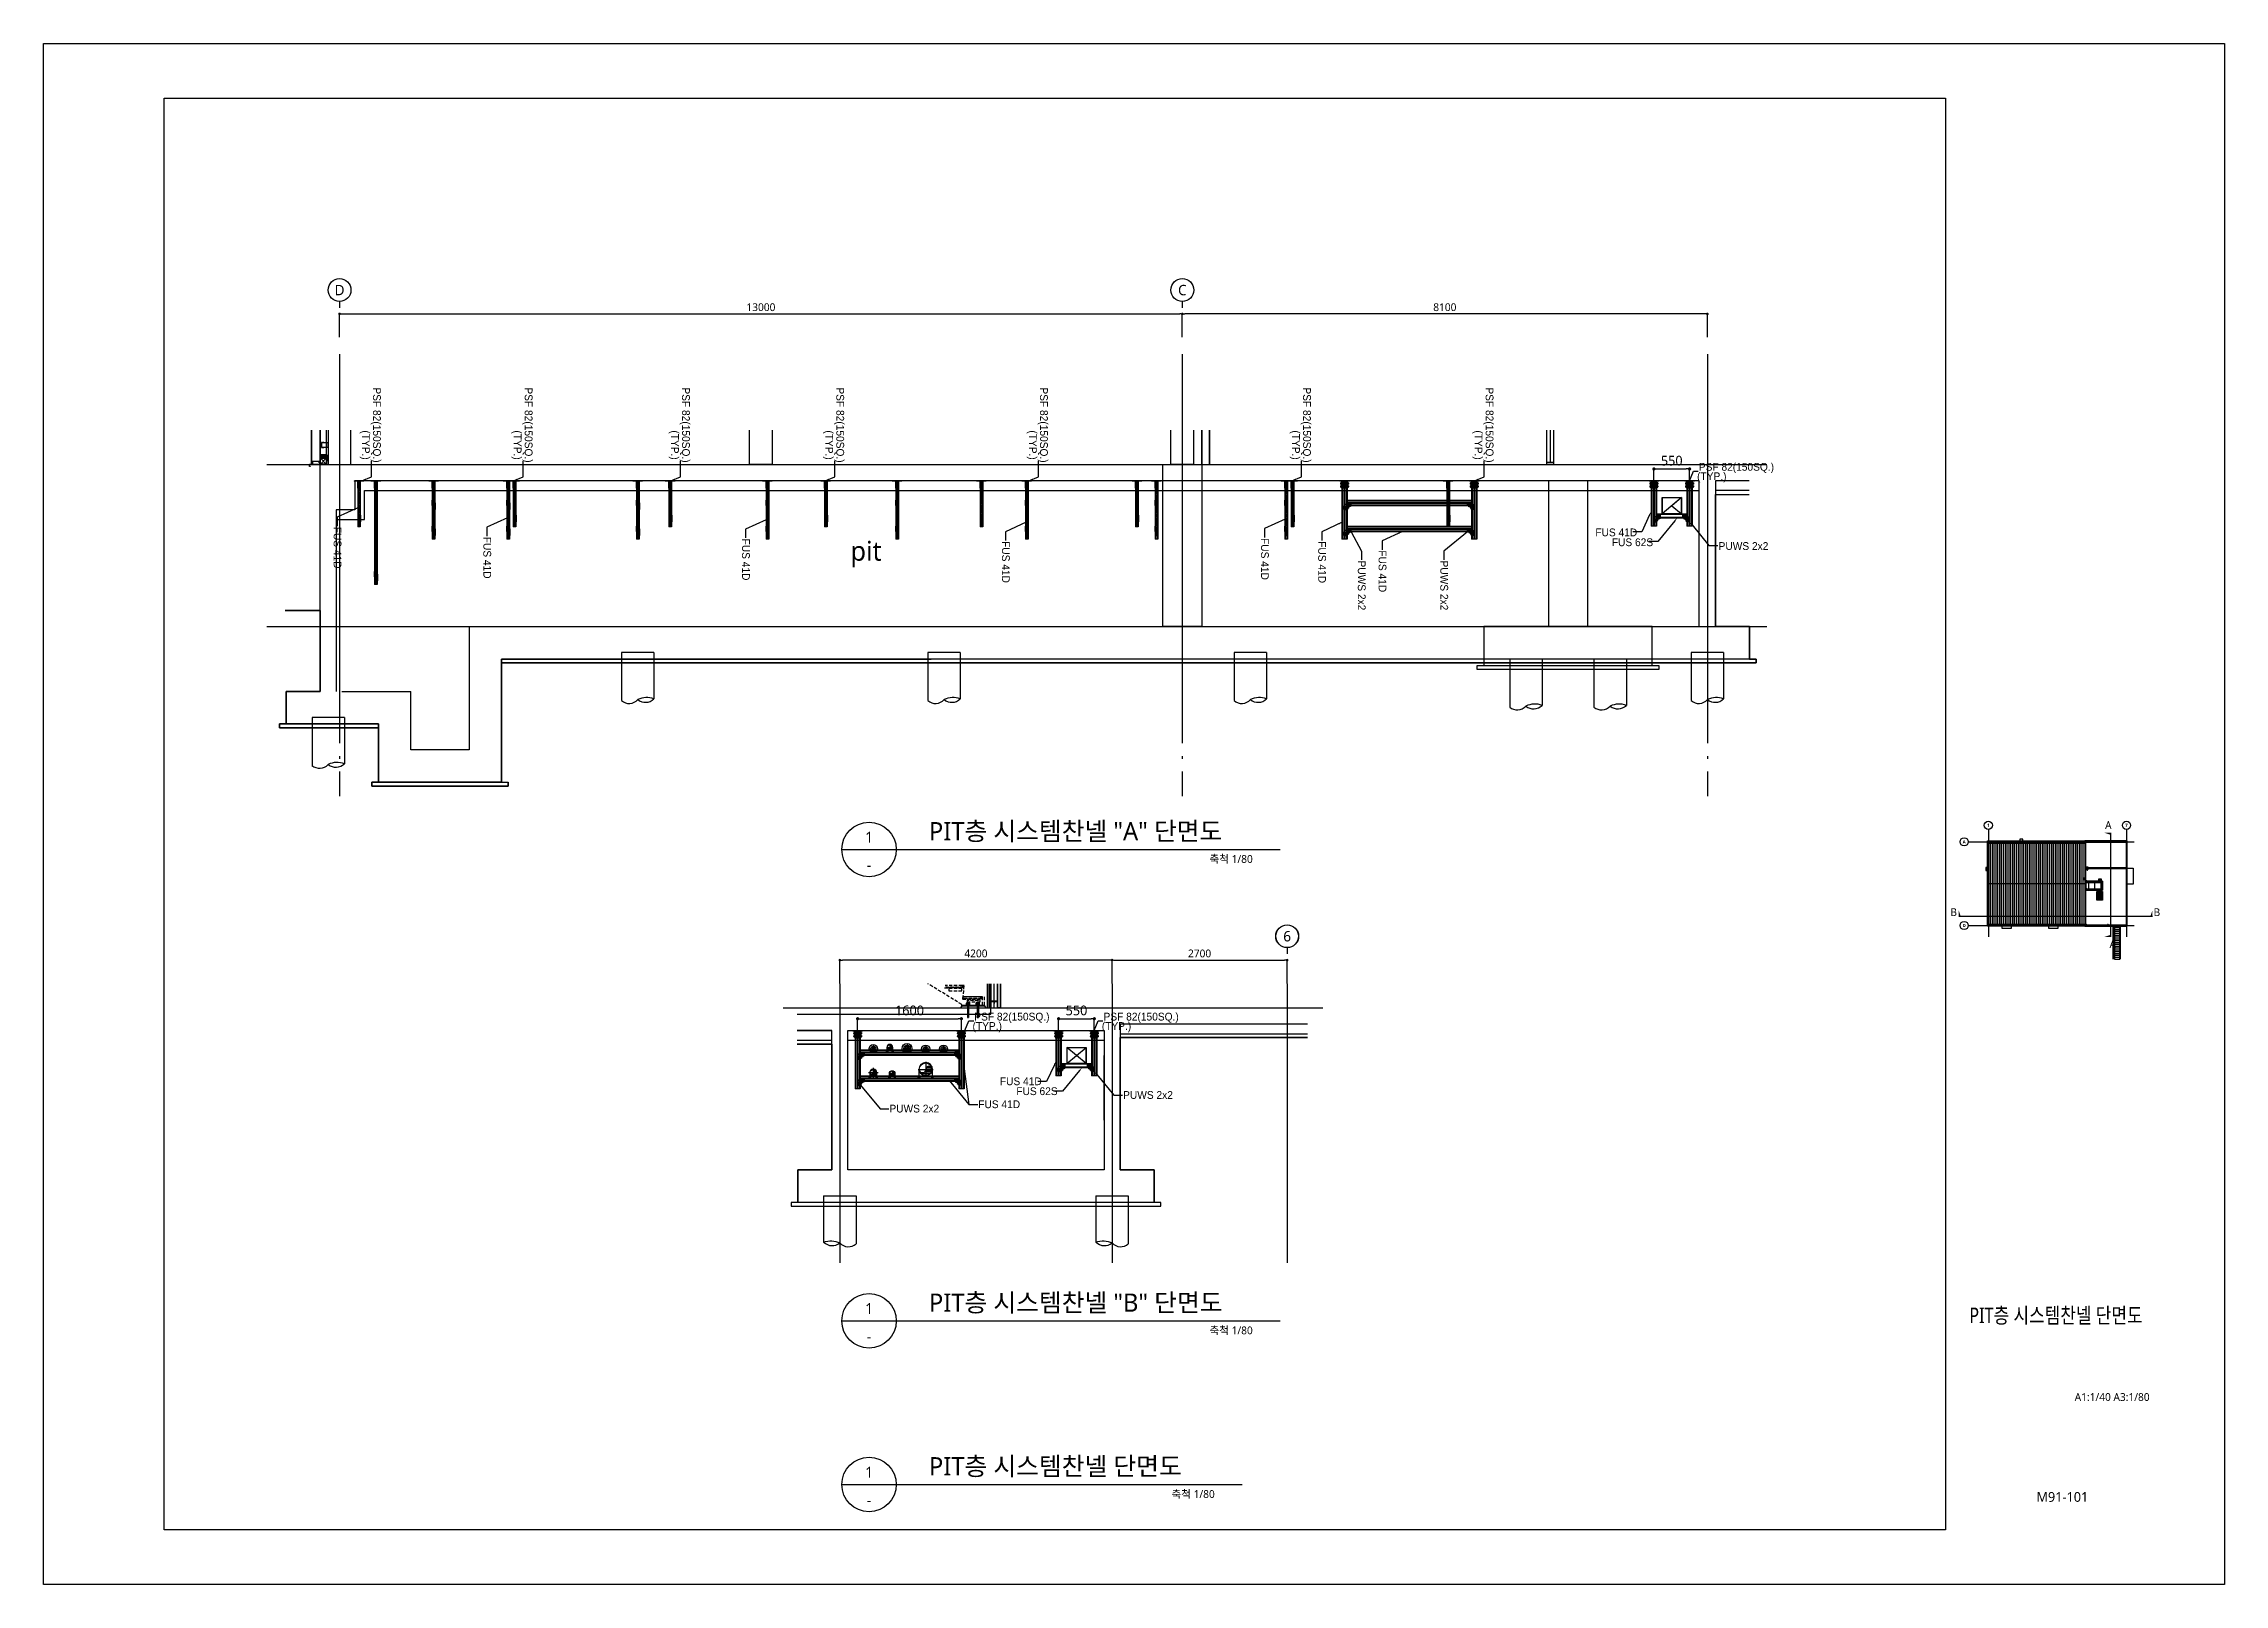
# Model space of a CAD drawing. Header units: millimetres. Extents: x 0 to 268175, y 0 to 74250.
# Drawn here: x 0 to 33640, y 0 to 23760 of the extents above; entities that cross this region are included whole.
import ezdxf
from ezdxf.enums import TextEntityAlignment as Align
from ezdxf.xclip import XClip

# ---------------------------------------------------------------- set-up
doc = ezdxf.new("R2010")
doc.units = ezdxf.units.MM
doc.header["$LTSCALE"] = 200
doc.header["$XCLIPFRAME"] = 0
for name, pattern in [('CEN-GAUN', [32.2, 30, -1, 0.2, -1]), ('CEN6', [12, 10, -0.75, 0.5, -0.75]), ('CONTINOUS', [0]), ('HID', [2.3, 1.5, -0.8]), ('HIDD', [1.05, 0.6, -0.45]), ('HIDDEN', [0.375, 0.25, -0.125]), ('phl_thick', [0]), ('XR01-B21-EA-1-P$0$HID', [2.3, 1.5, -0.8])]:
    doc.linetypes.add(name, pattern=pattern)
doc.layers.get('DEFPOINTS').update_dxf_attribs({"color": 137})
for name, color, linetype in [('1 BA', 9, 'Continuous'), ('1 CEN', 15, 'CEN-GAUN'), ('1 EA', 3, 'Continuous'), ('1 OA', 4, 'Continuous'), ('@@P3_P4 환상망 SUPPORT', 143, 'Continuous'), ('AA-MKXS', 3, 'Continuous'), ('BA', 9, 'Continuous'), ('CAGE_LADDER', 8, 'Continuous'), ('CEN', 15, 'CEN-GAUN'), ('DI', 1, 'Continuous'), ('DIM', 7, 'Continuous'), ('HAT', 8, 'Continuous'), ('PIPE', 3, 'Continuous'), ('PIPE RACK', 6, 'Continuous'), ('SOL-253', 253, 'Continuous'), ('SYM', 6, 'Continuous'), ('SYM-BUB', 3, 'Continuous'), ('TEXT', 3, 'Continuous'), ('WALL-D', 3, 'Continuous')]:
    doc.layers.add(name, color=color, linetype=linetype)
doc.styles.add('$0$스타일1', font='malgun.ttf')
doc.styles.get("Standard").update_dxf_attribs({"font": 'malgun.ttf'})
doc.styles.add('STD', font='simplex8.shx', dxfattribs={"width": 0.85, "bigfont": 'whgtxt.shx'})
doc.styles.add('돋움체', font='gulim.ttc')
doc.styles.add('맑은고딕', font='malgun.ttf')
doc.styles.add('맑은고딕B', font='malgunbd.ttf')
doc.styles.add('스타일1', font='malgun.ttf')
doc.styles.add('스타일2', font='malgunbd.ttf')
doc.dimstyles.new('DIM30', dxfattribs={"dimscale": 30, "dimtxt": 3, "dimasz": 1, "dimexe": 0, "dimexo": 0, "dimgap": 1, "dimtad": 1, "dimdec": 0, "dimzin": 0, "dimdsep": 46, "dimtxsty": 'Standard', "dimblk1": 'DOT', "dimblk2": 'DOT', "dimsah": 1, "dimcen": 0, "dimdle": 2, "dimclrd": 1, "dimclre": 1, "dimclrt": 2, "dimadec": 0, "dimazin": 0, "dimtfac": 1, "dimtdec": 0, "dimtix": 1, "dimtmove": 2, "dimatfit": 3, "dimldrblk": 'DOT', "dimfxl": 1, "dimtolj": 1, "dimtzin": 0, "dimarcsym": 0})
doc.dimstyles.new('DMA1', dxfattribs={"dimscale": 40, "dimtxt": 2.5, "dimasz": 3, "dimexe": 1, "dimexo": 1.5, "dimgap": 0.8, "dimtad": 1, "dimdec": 1, "dimdsep": 46, "dimtxsty": 'STD', "dimcen": -2.5, "dimclrd": 256, "dimclre": 256, "dimclrt": 7, "dimadec": 1, "dimazin": 2, "dimtfac": 0.75, "dimtdec": 1, "dimtmove": 2, "dimatfit": 3, "dimfxl": 1, "dimtvp": 1, "dimfrac": 2, "dimtolj": 1, "dimarcsym": 0})

msp = doc.modelspace()

# ---------------------------------------------------------------- texts
at = {"layer": '1 BA', "style": '스타일1'}
msp.add_text('pit', height=300, dxfattribs=at).set_placement((12687.1, 15936.1), align=Align.MIDDLE_CENTER)
at = {"layer": 'AA-MKXS', "linetype": 'Continuous', "style": '스타일1'}
for s, p in [('PIT층 시스템찬넬 "A" 단면도', (13657.4, 11475.3)), ('PIT층 시스템찬넬 "B" 단면도', (13657.4, 4205.5)), ('PIT층 시스템찬넬 단면도', (13657.4, 1681.9))]:
    msp.add_text(s, height=280, dxfattribs=at).set_placement(p)
for p in [(12734.8, 11438.2), (12734.8, 4168.5), (12734.8, 1644.8)]:
    msp.add_text('1', height=168, dxfattribs=at).set_placement(p, align=Align.CENTER)
for p in [(18652.2, 11186.4), (18652.2, 3916.7), (18065.9, 1393)]:
    msp.add_text('축척 1/80', height=120, dxfattribs=at).set_placement(p, align=Align.MIDDLE_RIGHT)
at = {"layer": 'AA-MKXS', "style": '스타일1'}
for p in [(12733.3, 11093.3), (12733.3, 3823.6), (12733.3, 1299.9)]:
    msp.add_text('-', height=168, dxfattribs=at).set_placement(p, align=Align.MIDDLE)
at = {"layer": 'BA', "style": '$0$스타일1'}
for s, p in [('D', (4565.1, 19959.7)), ('C', (17565.1, 19959.7)), ('6', (19182.5, 9994.8)), ('6', (19183.1, 9994.8))]:
    msp.add_text(s, height=160, dxfattribs=at).set_placement(p, align=Align.MIDDLE)
at = {"layer": 'DI', "color": 2, "char_height": 150, "attachment_point": 5, "style": '맑은고딕'}
for insert in [(25115, 17328.3), (15932.4, 8850.1)]:
    msp.add_mtext('\\A1;550', dxfattribs=dict(at, insert=insert))
at = {"layer": 'PIPE RACK', "style": '돋움체'}
for s, p in [('PSF 82(150SQ.)', (5141.8, 18458.9, 0)), ('PSF 82(150SQ.)', (7481.8, 18458.9, 0)), ('PSF 82(150SQ.)', (9908.6, 18458.9, 0)), ('PSF 82(150SQ.)', (12288.6, 18458.9, 0)), ('PSF 82(150SQ.)', (15430.9, 18458.9, 0)), ('PSF 82(150SQ.)', (19488.2, 18458.9, 0)), ('PSF 82(150SQ.)', (22305.1, 18458.9, 0)), ('(TYP.)', (4972, 17796.1, 0)), ('(TYP.)', (7312, 17796.1, 0)), ('(TYP.)', (9738.8, 17796.1, 0)), ('(TYP.)', (12118.8, 17796.1, 0)), ('(TYP.)', (15261.1, 17796.1, 0)), ('(TYP.)', (19318.4, 17796.1, 0)), ('(TYP.)', (22135.3, 17796.1, 0)), ('FUS 41D', (4534, 16310.2, 0)), ('FUS 41D', (6843.5, 16155.7, 0)), ('FUS 41D', (10834, 16127.3, 0)), ('FUS 41D', (14843.5, 16088.6, 0)), ('FUS 41D', (18839.4, 16135.5, 0)), ('FUS 41D', (19721.9, 16086.7, 0)), ('FUS 41D', (20653.6, 15946, 0)), ('PUWS 2x2', (20333, 15788.5, 0)), ('PUWS 2x2', (21605.6, 15788.5, 0))]:
    msp.add_text(s, height=120, rotation=270, dxfattribs=at).set_placement(p, align=Align.MIDDLE_LEFT)
for s, p in [('PSF 82(150SQ.)', (25533, 17233.4, 0)), ('(TYP.)', (25506.3, 17088.3, 0)), ('FUS 41D', (23936.8, 16222.8, 0)), ('FUS 62S', (24190.8, 16070.4, 0)), ('PUWS 2x2', (25837.9, 16012, 0)), ('PSF 82(150SQ.)', (14356.2, 8755.2, 0)), ('PSF 82(150SQ.)', (16350.3, 8755.2, 0)), ('(TYP.)', (14329.5, 8610.1, 0)), ('(TYP.)', (16323.7, 8610.1, 0)), ('FUS 41D', (14751.1, 7757.8, 0)), ('FUS 41D', (14417.7, 7404, 0)), ('FUS 62S', (15005.1, 7605.4, 0)), ('PUWS 2x2', (16652.2, 7547.1, 0)), ('PUWS 2x2', (13047.2, 7337.1, 0))]:
    msp.add_text(s, height=120, dxfattribs=at).set_placement(p, align=Align.MIDDLE_LEFT)
at = {"layer": 'SYM', "style": '스타일1'}
for s, p in [('A', (31799.7, 11649.1)), ('B', (29413.3, 10305.8)), ('B', (32547.8, 10305.8)), ('A', (31868.3, 9813.7))]:
    msp.add_text(s, height=120, dxfattribs=at).set_placement(p)
at = {"layer": 'TEXT', "color": 3, "style": '스타일1', "width": 0.8}
msp.add_text('PIT층 시스템찬넬 단면도', height=240, dxfattribs=at).set_placement((31041.7, 4149), align=Align.MIDDLE_CENTER)
at = {"layer": 'TEXT', "color": 3, "style": '스타일1'}
for s, height, p in [('A1:1/40 A3:1/80', 120, (31908.7, 2889.2)), ('M91-101', 150, (31140.8, 1348.2))]:
    msp.add_text(s, height=height, dxfattribs=at).set_placement(p, align=Align.MIDDLE_CENTER)

# ---------------------------------------------------------------- blocks, each defined once
blk = doc.blocks.new('A$C6F3A53F5')
at = {"layer": 'PIPE', "color": 1}
for points in [[(23, 5), (0, 5), (0, 9), (23, 9)], [(85, 5), (108, 5), (108, 9), (85, 9)]]:
    blk.add_lwpolyline(points, close=True, dxfattribs=at)
blk.add_lwpolyline([(14, 74, -1), (94, 74), (94, 0), (99, 0), (99, 74, 1), (9, 74), (9, 0), (14, 0)], format="xyb", close=True, dxfattribs=at)
blk = doc.blocks.new('*X1046')
at = {"color": 0}
for p, q in [((-12715, 14610), (-12711, 14610)), ((-12704, 14595), (-12651, 14595)), ((-12684, 14610), (-12641, 14610)), ((-12678, 14625), (-12638, 14625)), ((-12671, 14640), (-12645, 14640))]:
    blk.add_line(p, q, dxfattribs=at)
blk = doc.blocks.new('A$C433D241B')
at = {"layer": 'PIPE', "color": 1}
for p, q in [((0, 50), (100, 50)), ((50, 100), (50, 0))]:
    blk.add_line(p, q, dxfattribs=at)
at = {"layer": 'PIPE'}
blk.add_circle((50, 50), 40, dxfattribs=at)
at = {"layer": 'PIPE', "color": 2}
for centre, start, end in [((30, 50), 180, 0), ((70, 50), 0, 180)]:
    blk.add_arc(centre, 20, start, end, dxfattribs=at)
at = {"layer": 'PIPE', "color": 1}
blk.add_blockref('*X1046', (12728, -14575), dxfattribs=at)
blk = doc.blocks.new('A$C3DD51396')
at = {"layer": 'PIPE'}
for name, p in [('A$C6F3A53F5', (0, 0)), ('A$C433D241B', (4, 24))]:
    blk.add_blockref(name, p, dxfattribs=at)
blk = doc.blocks.new('A$C0B0061D7')
at = {"layer": 'PIPE', "color": 1}
for points in [[(23, 5), (0, 5), (0, 9), (23, 9)], [(37, 5), (60, 5), (60, 9), (37, 9)]]:
    blk.add_lwpolyline(points, close=True, dxfattribs=at)
blk.add_lwpolyline([(14, 50, -1), (46, 50), (46, 0), (51, 0), (51, 50, 1), (9, 50), (9, 0), (14, 0)], format="xyb", close=True, dxfattribs=at)
blk = doc.blocks.new('A$C7DF4670E')
at = {"layer": 'PIPE', "color": 1}
for points in [[(23, 5), (0, 5), (0, 9), (23, 9)], [(55, 5), (78, 5), (78, 9), (55, 9)]]:
    blk.add_lwpolyline(points, close=True, dxfattribs=at)
blk.add_lwpolyline([(14, 59, -1), (64, 59), (64, 0), (69, 0), (69, 59, 1), (9, 59), (9, 0), (14, 0)], format="xyb", close=True, dxfattribs=at)
blk = doc.blocks.new('*X3251')
at = {"color": 0}
for p, q in [((-12702, 15370), (-12702, 15370)), ((-12697, 15360), (-12658, 15360)), ((-12679, 15370), (-12653, 15370)), ((-12677, 15380), (-12654, 15380))]:
    blk.add_line(p, q, dxfattribs=at)
blk = doc.blocks.new('A$C655E5722')
at = {"layer": 'PIPE', "color": 1}
for points in [[(23, 5), (0, 5), (0, 9), (23, 9)], [(30, 5), (53, 5), (53, 9), (30, 9)]]:
    blk.add_lwpolyline(points, close=True, dxfattribs=at)
blk.add_lwpolyline([(14, 46, -1), (39, 46), (39, 0), (44, 0), (44, 46, 1), (9, 46), (9, 0), (14, 0)], format="xyb", close=True, dxfattribs=at)
blk = doc.blocks.new('A$C1E4E135A')
at = {"layer": 'PIPE', "color": 1}
for points in [[(23, 5), (0, 5), (0, 9), (23, 9)], [(80, 5), (103, 5), (103, 9), (80, 9)]]:
    blk.add_lwpolyline(points, close=True, dxfattribs=at)
blk.add_lwpolyline([(14, 0), (9, 0), (9, 71, -1), (94, 71), (94, 0), (89, 0), (89, 71, 1), (14, 71)], format="xyb", close=True, dxfattribs=at)
blk = doc.blocks.new('A$C7C6610FC')
at = {"layer": 'PIPE'}
blk.add_blockref('A$C1E4E135A', (0, 0), dxfattribs=at)
blk = doc.blocks.new('*X1055')
at = {"color": 0}
for p, q in [((-12726, 14235), (-12723, 14235)), ((-12718, 14220), (-12638, 14220)), ((-12700, 14205), (-12656, 14205)), ((-12683, 14235), (-12630, 14235)), ((-12678, 14250), (-12628, 14250)), ((-12673, 14265), (-12633, 14265))]:
    blk.add_line(p, q, dxfattribs=at)
blk = doc.blocks.new('A$C1052655C')
at = {"layer": 'PIPE', "color": 1}
for p, q in [((0, 48), (95, 48)), ((48, 95), (48, 0))]:
    blk.add_line(p, q, dxfattribs=at)
at = {"layer": 'PIPE'}
blk.add_circle((48, 48), 37.5, dxfattribs=at)
at = {"layer": 'PIPE', "color": 2}
for centre, start, end in [((29, 48), 180, 0), ((66, 48), 0, 180)]:
    blk.add_arc(centre, 18.8, start, end, dxfattribs=at)
at = {"layer": 'PIPE', "color": 1, "xscale": 0.75, "yscale": 0.75, "zscale": 0.75}
blk.add_blockref('*X1055', (9556, -10640), dxfattribs=at)
blk = doc.blocks.new('A$C034B1F44')
at = {"layer": 'PIPE'}
for name, p in [('A$C7C6610FC', (0, 0)), ('A$C1052655C', (4, 24))]:
    blk.add_blockref(name, p, dxfattribs=at)
blk = doc.blocks.new('A$C5C17079E')
at = {"layer": 'PIPE', "color": 1}
for points in [[(23, 5), (0, 5), (0, 9), (23, 9)], [(205, 5), (228, 5), (228, 9), (205, 9)]]:
    blk.add_lwpolyline(points, close=True, dxfattribs=at)
blk.add_lwpolyline([(14, 134, -1), (214, 134), (214, 0), (219, 0), (219, 134, 1), (9, 134), (9, 0), (14, 0)], format="xyb", close=True, dxfattribs=at)
blk = doc.blocks.new('*X1059')
at = {"color": 0}
for p, q in [((-13263, 13200), (-13261, 13200)), ((-13255, 13175), (-13243, 13175)), ((-13239, 13150), (-13088, 13150)), ((-13206, 13125), (-13121, 13125)), ((-13184, 13175), (-13072, 13175)), ((-13166, 13200), (-13065, 13200)), ((-13163, 13225), (-13065, 13225)), ((-13150, 13250), (-13078, 13250))]:
    blk.add_line(p, q, dxfattribs=at)
blk = doc.blocks.new('A$C7EC6232A')
at = {"layer": 'PIPE', "color": 1}
for p, q in [((0, 115), (230, 115)), ((115, 230), (115, 0))]:
    blk.add_line(p, q, dxfattribs=at)
at = {"layer": 'PIPE'}
blk.add_circle((115, 115), 100, dxfattribs=at)
at = {"layer": 'PIPE', "color": 2}
for centre, start, end in [((65, 115), 180, 0), ((165, 115), 0, 180)]:
    blk.add_arc(centre, 50, start, end, dxfattribs=at)
at = {"layer": 'PIPE', "color": 1}
blk.add_blockref('*X1059', (13279, -13100), dxfattribs=at)
blk = doc.blocks.new('A$C510B38AE')
at = {"layer": 'PIPE'}
for name, p in [('A$C7EC6232A', (0, 19)), ('A$C5C17079E', (1, 0))]:
    blk.add_blockref(name, p, dxfattribs=at)
blk = doc.blocks.new('A$C6D123ABD')
at = {"layer": 'PIPE', "color": 1}
for points in [[(23, 5), (0, 5), (0, 9), (23, 9)], [(105, 5), (128, 5), (128, 9), (105, 9)]]:
    blk.add_lwpolyline(points, close=True, dxfattribs=at)
blk.add_lwpolyline([(14, 84, -1), (114, 84), (114, 0), (119, 0), (119, 84, 1), (9, 84), (9, 0), (14, 0)], format="xyb", close=True, dxfattribs=at)
blk = doc.blocks.new('*X1062')
at = {"color": 0}
for p, q in [((-12726, 14235), (-12723, 14235)), ((-12718, 14220), (-12638, 14220)), ((-12700, 14205), (-12656, 14205)), ((-12683, 14235), (-12630, 14235)), ((-12678, 14250), (-12628, 14250)), ((-12673, 14265), (-12633, 14265))]:
    blk.add_line(p, q, dxfattribs=at)
blk = doc.blocks.new('100A')
at = {"layer": 'PIPE', "color": 1}
for p, q in [((-75, 0), (75, 0)), ((0, 75), (0, -75))]:
    blk.add_line(p, q, dxfattribs=at)
at = {"layer": 'PIPE'}
blk.add_circle((0, 0), 50, dxfattribs=at)
at = {"layer": 'PIPE', "color": 2}
for centre, start, end in [((-25, 0), 180, 0), ((25, 0), 0, 180)]:
    blk.add_arc(centre, 25, start, end, dxfattribs=at)
at = {"layer": 'PIPE'}
blk.add_blockref('A$C6D123ABD', (-64, -84), dxfattribs=at)
at = {"layer": 'PIPE', "color": 1}
blk.add_blockref('*X1062', (12678, -14250), dxfattribs=at)
blk = doc.blocks.new('A$Cd080613a')
at = {"layer": '@@P3_P4 환상망 SUPPORT', "color": 2, "linetype": 'phl_thick'}
for p, q in [((-20, 4.434), (-18.540497, 4.434)), ((-20, 1.034), (-20, 4.434)), ((-20, 1.034), (-18.540497, 1.034)), ((-18.540497, 4.434), (-11.18034, 4.434)), ((-18.540497, 1.034), (-18.540497, 4.434)), ((-18.540497, 1.034), (-11.18034, 1.034)), ((-13.5, 0), (-13.5, 1.034)), ((-13.5, 0), (-8, 0)), ((-11.18034, 4.434), (-10.999621, 4.526016)), ((-11.18034, 1.034), (-11.18034, 4.434)), ((-11.18034, 1.034), (-8.008727, 1.034)), ((-10.999621, 4.526016), (-10.817799, 4.607405)), ((-10.817799, 4.607405), (-10.635521, 4.678167)), ((-10.635521, 4.678167), (-10.453605, 4.738253)), ((-10.5, -10.466), (-10.5, 0)), ((-10.453605, 4.738253), (-10.273729, 4.787376)), ((-10.309559, 6.434007), (10.309559, 6.434007)), ((-10.273729, 4.787376), (-10.096742, 4.825514)), ((-10.096742, 4.825514), (-9.923378, 4.852767)), ((-9.923378, 4.852767), (-9.754732, 4.869109)), ((-9.754732, 4.869109), (-9.592018, 4.874416)), ((-9.43597, 4.869011), (-9.592018, 4.874416)), ((-9.45, 12.285517), (-8.5, 12.834)), ((-9.45, 12.285517), (-9.425949, 12.285517)), ((-9.45, 6.434), (-9.45, 12.285517)), ((-9.286802, 4.852541), (-9.43597, 4.869011)), ((-9.425949, 12.285517), (-9.225178, 12.382765)), ((-9.425949, 6.434), (-9.425949, 12.285517)), ((-9.14507, 4.825103), (-9.286802, 4.852541)), ((-9.225178, 12.382765), (-9.028632, 12.46982)), ((-9.011345, 4.786714), (-9.14507, 4.825103)), ((-9.028632, 12.46982), (-8.835734, 12.547031)), ((-8.886751, 4.737605), (-9.011345, 4.786714)), ((-8.771402, 4.677806), (-8.886751, 4.737605)), ((-8.835734, 12.547031), (-8.645934, 12.614685)), ((-8.66519, 4.60729), (-8.771402, 4.677806)), ((-8.568009, 4.52603), (-8.66519, 4.60729)), ((-8.645934, 12.614685), (-8.458704, 12.673015)), ((-8.479752, 4.434), (-8.568009, 4.52603)), ((-8.5, 12.834), (8.5, 12.834)), ((-8.383024, 4.342905), (-8.479752, 4.434)), ((-8.479752, 4.434), (8.479752, 4.434)), ((-8.458704, 12.673015), (-8.273532, 12.722205)), ((-8.298335, 4.244727), (-8.383024, 4.342905)), ((-8.225616, 4.140826), (-8.298335, 4.244727)), ((-8.273532, 12.722205), (-8.089918, 12.762387)), ((-8.164452, 4.032743), (-8.225616, 4.140826)), ((-8.114311, 3.921798), (-8.164452, 4.032743)), ((-8.073442, 3.805669), (-8.114311, 3.921798)), ((-8.089918, 12.762387), (-7.907369, 12.793645)), ((-8.041426, 3.683749), (-8.073442, 3.805669)), ((-8.018427, 3.556566), (-8.041426, 3.683749)), ((-8.004602, 3.42465), (-8.018427, 3.556566)), ((-8.006255, 0.977988), (-8.008727, 1.034)), ((-8.004136, 0.924002), (-8.006255, 0.977988)), ((-8.000031, 3.288557), (-8.004602, 3.42465)), ((-8.002394, 0.872075), (-8.004136, 0.924002)), ((-8.001102, 0.822352), (-8.002394, 0.872075)), ((-8.000288, 0.774408), (-8.001102, 0.822352)), ((-8, 0.727727), (-8.000288, 0.774408)), ((-8, -0.157176), (-8, 3.288561)), ((-7.997347, 2.169936), (-8, 2.238707)), ((-7.989459, 2.102767), (-7.997347, 2.169936)), ((-7.976272, 2.037446), (-7.989459, 2.102767)), ((-7.957771, 1.974207), (-7.976272, 2.037446)), ((-7.934047, 1.913249), (-7.957771, 1.974207)), ((-7.905217, 1.854768), (-7.934047, 1.913249)), ((-7.907369, 12.793645), (-7.725397, 12.816016)), ((-7.871396, 1.798956), (-7.905217, 1.854768)), ((-7.832213, 1.745381), (-7.871396, 1.798956)), ((-7.78686, 1.693336), (-7.832213, 1.745381)), ((-7.735268, 1.643293), (-7.78686, 1.693336)), ((-7.677382, 1.595741), (-7.735268, 1.643293)), ((-7.725397, 12.816016), (-7.543511, 12.829488)), ((-7.613221, 1.551128), (-7.677382, 1.595741)), ((-7.54299, 1.509804), (-7.613221, 1.551128)), ((-7.543511, 12.829488), (-7.361216, 12.834)), ((-7.466933, 1.472099), (-7.54299, 1.509804)), ((-7.385253, 1.438355), (-7.466933, 1.472099)), ((-7.298238, 1.408783), (-7.385253, 1.438355)), ((-7.17892, 12.829488), (-7.361216, 12.834)), ((-7.206336, 1.383563), (-7.298238, 1.408783)), ((-7.110023, 1.362871), (-7.206336, 1.383563)), ((-6.997035, 12.816016), (-7.17892, 12.829488)), ((-7.009788, 1.34687), (-7.110023, 1.362871)), ((-6.90625, 1.335597), (-7.009788, 1.34687)), ((-6.815063, 12.793645), (-6.997035, 12.816016)), ((-6.800099, 1.329011), (-6.90625, 1.335597)), ((-6.632514, 12.762387), (-6.815063, 12.793645)), ((-6.691977, 1.327135), (-6.800099, 1.329011)), ((-6.691977, 1.327135), (-6.581325, 1.329907)), ((-6.4489, 12.722205), (-6.632514, 12.762387)), ((-6.581325, 1.329907), (-6.467915, 1.337363)), ((-6.467915, 1.337363), (-6.352408, 1.349526)), ((-6.263728, 12.673015), (-6.4489, 12.722205)), ((-6.352408, 1.349526), (-6.235472, 1.366419)), ((-6.076497, 12.614685), (-6.263728, 12.673015)), ((-6.235472, 1.366419), (-6.117777, 1.387979)), ((-6.117777, 1.387979), (-6, 1.414014)), ((-5.886698, 12.547031), (-6.076497, 12.614685)), ((-6, 1.414014), (-5.30323, 1.57262)), ((-6, -1.216), (-6, 1.414014)), ((-5.6938, 12.46982), (-5.886698, 12.547031)), ((-5.497254, 12.382765), (-5.6938, 12.46982)), ((-5.296482, 12.285517), (-5.497254, 12.382765)), ((-5.30323, 1.57262), (-4.617331, 1.711087)), ((-5.296482, 12.285517), (-4.129467, 12.285517)), ((-5.296482, 6.434), (-5.296482, 12.285517)), ((-4.617331, 1.711087), (-3.940787, 1.829986)), ((-4.129467, 12.285517), (-3.727924, 12.382765)), ((-4.129467, 6.434), (-4.129467, 12.285517)), ((-3.940787, 1.829986), (-3.272149, 1.929801)), ((-3.727924, 12.382765), (-3.334832, 12.46982)), ((-3.334832, 12.46982), (-2.949037, 12.547031)), ((-3.272149, 1.929801), (-2.610019, 2.010935)), ((-2.949037, 12.547031), (-2.569437, 12.614685)), ((-2.610019, 2.010935), (-1.953047, 2.07371)), ((-2.569437, 12.614685), (-2.194977, 12.673015)), ((-2.194977, 12.673015), (-1.824632, 12.722205)), ((-1.953047, 2.07371), (-1.299912, 2.118373)), ((-1.824632, 12.722205), (-1.457404, 12.762387)), ((-1.457404, 12.762387), (-1.092307, 12.793645)), ((-1.299912, 2.118373), (-0.649322, 2.145102)), ((-1.092307, 12.793645), (-0.728363, 12.816016)), ((-0.728363, 12.816016), (-0.364591, 12.829488)), ((-0.649322, 2.145102), (0, 2.154)), ((-0.364591, 12.829488), (0, 12.834)), ((0.364591, 12.829488), (0, 12.834)), ((0.649322, 2.145102), (0, 2.154)), ((0.728363, 12.816016), (0.364591, 12.829488)), ((1.299912, 2.118373), (0.649322, 2.145102)), ((1.092307, 12.793645), (0.728363, 12.816016)), ((1.457404, 12.762387), (1.092307, 12.793645)), ((1.953047, 2.07371), (1.299912, 2.118373)), ((1.824632, 12.722205), (1.457404, 12.762387)), ((2.194977, 12.673015), (1.824632, 12.722205)), ((2.610019, 2.010935), (1.953047, 2.07371)), ((2.569437, 12.614685), (2.194977, 12.673015)), ((2.949037, 12.547031), (2.569437, 12.614685)), ((3.272149, 1.929801), (2.610019, 2.010935)), ((3.334832, 12.46982), (2.949037, 12.547031)), ((3.940787, 1.829986), (3.272149, 1.929801)), ((3.727924, 12.382765), (3.334832, 12.46982)), ((4.129467, 12.285517), (3.727924, 12.382765)), ((4.617331, 1.711087), (3.940787, 1.829986)), ((4.129467, 12.285517), (5.296482, 12.285517)), ((4.129467, 6.434), (4.129467, 12.285517)), ((5.30323, 1.57262), (4.617331, 1.711087)), ((5.296482, 12.285517), (5.517089, 12.391922)), ((5.296482, 6.434), (5.296482, 12.285517)), ((6, 1.414014), (5.30323, 1.57262)), ((5.517089, 12.391922), (5.732653, 12.48604)), ((5.732653, 12.48604), (5.943938, 12.568319)), ((5.943938, 12.568319), (6.151669, 12.639125)), ((6.117777, 1.387979), (6, 1.414014)), ((6, -1.216), (6, 1.414014)), ((6.235472, 1.366419), (6.117777, 1.387979)), ((6.151669, 12.639125), (6.356539, 12.698744)), ((6.352408, 1.349526), (6.235472, 1.366419)), ((6.467915, 1.337363), (6.352408, 1.349526)), ((6.356539, 12.698744), (6.559224, 12.747389)), ((6.581325, 1.329907), (6.467915, 1.337363)), ((6.559224, 12.747389), (6.760381, 12.785202)), ((6.691977, 1.327135), (6.581325, 1.329907)), ((6.691977, 1.327135), (6.800099, 1.329011)), ((6.760381, 12.785202), (6.960663, 12.812253)), ((6.800099, 1.329011), (6.90625, 1.335597)), ((6.90625, 1.335597), (7.009788, 1.34687)), ((6.960663, 12.812253), (7.160721, 12.828542)), ((7.009788, 1.34687), (7.110023, 1.362871)), ((7.110023, 1.362871), (7.206336, 1.383563)), ((7.160721, 12.828542), (7.361216, 12.834)), ((7.206336, 1.383563), (7.298238, 1.408783)), ((7.298238, 1.408783), (7.385253, 1.438355)), ((7.583949, 12.827266), (7.361216, 12.834)), ((7.385253, 1.438355), (7.466933, 1.472099)), ((7.466933, 1.472099), (7.54299, 1.509804)), ((7.54299, 1.509804), (7.613221, 1.551128)), ((7.806234, 12.80717), (7.583949, 12.827266)), ((7.613221, 1.551128), (7.677382, 1.595741)), ((7.677382, 1.595741), (7.735268, 1.643293)), ((7.735268, 1.643293), (7.78686, 1.693336)), ((7.78686, 1.693336), (7.832213, 1.745381)), ((8.028974, 12.773795), (7.806234, 12.80717)), ((7.832213, 1.745381), (7.871395, 1.798957)), ((7.871395, 1.798957), (7.905217, 1.854768)), ((7.905217, 1.854768), (7.934047, 1.913249)), ((7.934047, 1.913249), (7.957771, 1.974207)), ((7.957771, 1.974207), (7.976272, 2.037446)), ((7.976272, 2.037446), (7.989459, 2.102767)), ((7.989459, 2.102767), (7.997347, 2.169936)), ((7.997347, 2.169936), (8, 2.238707)), ((8, 3.288561), (8.004602, 3.42465)), ((8, -0.157176), (8, 3.288561)), ((8, 0.727727), (8.000288, 0.774408)), ((8, 0), (13.5, 0)), ((8.000288, 0.774408), (8.001102, 0.822352)), ((8.001102, 0.822352), (8.002394, 0.872075)), ((8.002394, 0.872075), (8.004128, 0.923982)), ((8.004128, 0.923982), (8.006255, 0.977988)), ((8.004602, 3.42465), (8.018427, 3.556566)), ((8.006255, 0.977988), (8.008727, 1.034)), ((8.008727, 1.034), (20, 1.034)), ((8.018427, 3.556566), (8.041426, 3.683749)), ((8.253062, 12.727113), (8.028974, 12.773795)), ((8.041426, 3.683749), (8.073442, 3.805669)), ((8.073442, 3.805669), (8.114311, 3.921798)), ((8.114311, 3.921798), (8.164452, 4.032743)), ((8.164452, 4.032743), (8.225616, 4.140826)), ((8.225616, 4.140826), (8.298335, 4.244727)), ((8.479397, 12.666988), (8.253062, 12.727113)), ((8.298335, 4.244727), (8.383024, 4.342905)), ((8.383024, 4.342905), (8.4798, 4.433966)), ((8.70889, 12.593179), (8.479397, 12.666988)), ((8.479752, 4.434), (8.567993, 4.526015)), ((9.45, 12.285517), (8.5, 12.834)), ((8.567993, 4.526015), (8.665364, 4.607404)), ((8.665364, 4.607404), (8.772082, 4.678167)), ((8.942483, 12.505333), (8.70889, 12.593179)), ((8.772082, 4.678167), (8.888251, 4.738253)), ((8.888251, 4.738253), (9.013275, 4.787375)), ((9.181157, 12.402978), (8.942483, 12.505333)), ((9.013275, 4.787375), (9.146859, 4.825513)), ((9.146859, 4.825513), (9.288848, 4.852767)), ((9.425949, 12.285517), (9.181157, 12.402978)), ((9.288848, 4.852767), (9.438622, 4.869109)), ((9.425949, 12.285517), (9.45, 12.285517)), ((9.425949, 6.434), (9.425949, 12.285517)), ((9.438622, 4.869109), (9.595039, 4.874416)), ((9.45, 6.434), (9.45, 12.285517)), ((9.757758, 4.869011), (9.595039, 4.874416)), ((9.925931, 4.852541), (9.757758, 4.869011)), ((10.099052, 4.825103), (9.925931, 4.852541)), ((10.276366, 4.786714), (10.099052, 4.825103)), ((10.45592, 4.737606), (10.276366, 4.786714)), ((10.63676, 4.677807), (10.45592, 4.737606)), ((10.5, -10.466), (10.5, 0)), ((10.81822, 4.607291), (10.63676, 4.677807)), ((10.999636, 4.526031), (10.81822, 4.607291)), ((11.18034, 4.434), (10.999636, 4.526031)), ((11.18034, 4.434), (18.540497, 4.434)), ((11.18034, 1.034), (11.18034, 4.434)), ((13.5, 0), (13.5, 1.034)), ((18.540497, 4.434), (20, 4.434)), ((18.540497, 1.034), (18.540497, 4.434)), ((20, 1.034), (20, 4.434)), ((-17.5, -10.466), (-6.800735, -10.466)), ((-17.5, -18.466001), (-17.5, -10.466)), ((-17.5, -18.466001), (17.5, -18.466001)), ((-6.800735, -16.249999), (-6.800735, -10.466)), ((-6.800735, -16.249999), (6.800735, -16.249999)), ((-6, -1.216), (6, -1.216)), ((-5, -20.63), (-5, -18.466001)), ((-4.064, -21.565999), (-5, -20.63)), ((-5, -20.63), (5, -20.63)), ((-4.064, -21.565999), (4.064, -21.565999)), ((4.064, -21.565999), (5, -20.63)), ((5, -20.63), (5, -18.466001)), ((6.800735, -10.466), (17.5, -10.466)), ((6.800735, -16.249999), (6.800735, -10.466)), ((14.5, -18.466001), (14.5, -10.466)), ((17.5, -18.466001), (17.5, -10.466))]:
    blk.add_line(p, q, dxfattribs=at)
for centre, start, end in [((-10.309559, -0.066037), 90.0000006357, 136.1868593859), ((10.309559, -0.066037), 43.8131406141, 89.9999993643)]:
    blk.add_arc(centre, 6.500044, start, end, dxfattribs=at)
for centre, start_param, end_param in [((-6, -0.157176), 3.1415926536, 4.7123889763), ((6, -0.157176), 4.7123889844, 6.2831853072)]:
    blk.add_ellipse(centre, major_axis=(2, 0), ratio=0.529412, start_param=start_param, end_param=end_param, dxfattribs=at)
blk = doc.blocks.new('A$C467f8655')
at = {"layer": '@@P3_P4 환상망 SUPPORT', "color": 5, "linetype": 'Continuous', "lineweight": 0, "extrusion": (1, -2.22045e-16, -2.22045e-16)}
for p, q in [((-75, 0), (-75, -8)), ((-75, 0), (75, 0)), ((75, 0), (75, -8)), ((-75, -8), (75, -8)), ((-46, -116), (-46, -8)), ((-38, -116), (-46, -116)), ((-38, -116), (-1, -116)), ((-30, -25), (-30, -35)), ((-30, -49), (-30, -59)), ((-30, -71), (-30, -81)), ((-30, -95), (-30, -105)), ((-14, -24), (-29, -24)), ((-29, -60), (-14, -60)), ((-14, -70), (-29, -70)), ((-29, -106), (-14, -106)), ((-13, -35), (-13, -25)), ((-13, -59), (-13, -49)), ((-13, -81), (-13, -71)), ((-13, -105), (-13, -95)), ((-1, -116), (-1, -8)), ((1, -116), (1, -8)), ((1, -116), (38, -116)), ((13, -35), (13, -25)), ((13, -59), (13, -49)), ((13, -81), (13, -71)), ((13, -105), (13, -95)), ((14, -24), (29, -24)), ((29, -60), (14, -60)), ((14, -70), (29, -70)), ((29, -106), (14, -106)), ((30, -25), (30, -35)), ((30, -49), (30, -59)), ((30, -71), (30, -81)), ((30, -95), (30, -105)), ((46, -116), (38, -116)), ((46, -116), (46, -8))]:
    blk.add_line(p, q, dxfattribs=at)
at = {"layer": '@@P3_P4 환상망 SUPPORT', "color": 5, "linetype": 'Continuous', "lineweight": 0}
for centre, radius, start, end in [((-22, -42), 10.7, 140.7731, 219.2269), ((-22, -88), 10.7, 140.7731, 219.2269), ((-22, -42), 10.6, 320.7731, 39.2269), ((-22, -88), 10.6, 320.7731, 39.2269)]:
    blk.add_arc(centre, radius, start, end, dxfattribs=at)
at = {"layer": '@@P3_P4 환상망 SUPPORT', "color": 5, "linetype": 'Continuous', "lineweight": 0, "extrusion": (-2.22045e-16, 4.93038e-32, -1)}
for centre, radius, start, end in [((29, -25), 1, 0, 90), ((29, -59), 1, 270, 0), ((29, -71), 1, 0, 90), ((29, -105), 1, 270, 0), ((14, -25), 1, 90, 180), ((14, -59), 1, 180, 270), ((14, -71), 1, 90, 180), ((14, -105), 1, 180, 270), ((-22, -42), 10.6, 320.7731, 39.2269), ((-22, -88), 10.6, 320.7731, 39.2269), ((-14, -25), 1, 0, 90), ((-14, -59), 1, 270, 0), ((-14, -71), 1, 0, 90), ((-14, -105), 1, 270, 0), ((-29, -25), 1, 90, 180), ((-29, -59), 1, 180, 270), ((-29, -71), 1, 90, 180), ((-29, -105), 1, 180, 270), ((-22, -42), 10.6, 140.7731, 219.2269), ((-22, -88), 10.6, 140.7731, 219.2269)]:
    blk.add_arc(centre, radius, start, end, dxfattribs=at)
at = {"layer": '@@P3_P4 환상망 SUPPORT', "color": 2, "linetype": 'Continuous', "xscale": -1, "rotation": 90}
for p in [(-46, -42), (-46, -88)]:
    blk.add_blockref('A$Cd080613a', p, dxfattribs=at)
at = {"layer": '@@P3_P4 환상망 SUPPORT', "color": 2, "linetype": 'Continuous', "rotation": 270}
for p in [(46, -42), (46, -88)]:
    blk.add_blockref('A$Cd080613a', p, dxfattribs=at)
blk = doc.blocks.new('*U3819')
at = {"layer": '@@P3_P4 환상망 SUPPORT', "linetype": 'phl_thick'}
for p, q in [((0, 41), (892, 41)), ((0, -41), (0, 41)), ((0, 36.1), (892, 36.1)), ((0, 31.329156), (892, 31.329156)), ((0, 30.638193), (892, 30.638193)), ((0, 30.361807), (892, 30.361807)), ((0, 29.670844), (892, 29.670844)), ((0, 4.099998), (892, 4.099998)), ((0, 0), (892, 0)), ((892, -41), (892, 41)), ((0, -4.099998), (892, -4.099998)), ((0, -29.670845), (892, -29.670845)), ((0, -30.361809), (892, -30.361809)), ((0, -30.638191), (892, -30.638191)), ((0, -31.329155), (892, -31.329155)), ((0, -36.099998), (892, -36.099998)), ((0, -41), (892, -41))]:
    blk.add_line(p, q, dxfattribs=at)
blk = doc.blocks.new('*U3820')
at = {"layer": '@@P3_P4 환상망 SUPPORT', "linetype": 'phl_thick'}
for p, q in [((0, 41), (892, 41)), ((0, -41), (0, 41)), ((0, 36.1), (892, 36.1)), ((0, 31.329156), (892, 31.329156)), ((0, 30.638193), (892, 30.638193)), ((0, 30.361807), (892, 30.361807)), ((0, 29.670844), (892, 29.670844)), ((0, 4.099998), (892, 4.099998)), ((0, 0), (892, 0)), ((892, -41), (892, 41)), ((0, -4.099998), (892, -4.099998)), ((0, -29.670845), (892, -29.670845)), ((0, -30.361809), (892, -30.361809)), ((0, -30.638191), (892, -30.638191)), ((0, -31.329155), (892, -31.329155)), ((0, -36.099998), (892, -36.099998)), ((0, -41), (892, -41))]:
    blk.add_line(p, q, dxfattribs=at)
blk = doc.blocks.new('*U3821')
at = {"layer": '@@P3_P4 환상망 SUPPORT', "linetype": 'phl_thick'}
for p, q in [((0, 41), (1518, 41)), ((0, -41), (0, 41)), ((0, 36.1), (1518, 36.1)), ((0, 31.329156), (1518, 31.329156)), ((0, 30.638193), (1518, 30.638193)), ((0, 30.361807), (1518, 30.361807)), ((0, 29.670844), (1518, 29.670844)), ((0, 4.099998), (1518, 4.099998)), ((0, 0), (1518, 0)), ((1518, -41), (1518, 41)), ((0, -4.099998), (1518, -4.099998)), ((0, -29.670845), (1518, -29.670845)), ((0, -30.361809), (1518, -30.361809)), ((0, -30.638191), (1518, -30.638191)), ((0, -31.329155), (1518, -31.329155)), ((0, -36.099998), (1518, -36.099998)), ((0, -41), (1518, -41))]:
    blk.add_line(p, q, dxfattribs=at)
blk = doc.blocks.new('*U3822')
at = {"layer": '@@P3_P4 환상망 SUPPORT', "linetype": 'phl_thick'}
for p, q in [((0, 41), (1518, 41)), ((0, -41), (0, 41)), ((0, 36.1), (1518, 36.1)), ((0, 31.329156), (1518, 31.329156)), ((0, 30.638193), (1518, 30.638193)), ((0, 30.361807), (1518, 30.361807)), ((0, 29.670844), (1518, 29.670844)), ((0, 4.099998), (1518, 4.099998)), ((0, 0), (1518, 0)), ((1518, -41), (1518, 41)), ((0, -4.099998), (1518, -4.099998)), ((0, -29.670845), (1518, -29.670845)), ((0, -30.361809), (1518, -30.361809)), ((0, -30.638191), (1518, -30.638191)), ((0, -31.329155), (1518, -31.329155)), ((0, -36.099998), (1518, -36.099998)), ((0, -41), (1518, -41))]:
    blk.add_line(p, q, dxfattribs=at)
blk = doc.blocks.new('A$Cc3c98554')
at = {"layer": '@@P3_P4 환상망 SUPPORT', "color": 6, "linetype": 'phl_thick'}
for p, q in [((-57, 0), (0, 0)), ((0, -45), (0, 0)), ((-103, -46), (-57.000017, -0.000015)), ((-103, -103), (-103, -46)), ((-103, -103), (-58, -103)), ((-91, -57), (-74.5, -57)), ((-91, -68.265017), (-91, -57)), ((-91, -93), (-91, -81.734982)), ((-91, -93), (-74.5, -93)), ((-74.5, -68.265017), (-74.5, -57)), ((-74.5, -93), (-74.5, -81.734982)), ((-64.816234, -46), (-57, -38.183766)), ((-64.816234, -46), (-62, -46)), ((-63, -103), (-63, -46)), ((-62, -103), (-62, -46)), ((-58, -103), (-58, -46)), ((-57, -41), (-57, -38.183766)), ((-57, -40), (0, -40)), ((-57, -41), (0, -41)), ((-57, -45), (0, -45)), ((-46, -12), (-34.734983, -12)), ((-46, -28.5), (-46, -12)), ((-46, -28.5), (-34.734983, -28.5)), ((-21.265018, -12), (-10, -12)), ((-21.265018, -28.5), (-10, -28.5)), ((-10, -28.5), (-10, -12))]:
    blk.add_line(p, q, dxfattribs=at)
for centre, radius, start, end in [((-82.75, -75), 10.65, 140.7731191166, 219.2268729756), ((-82.75, -75), 10.65, 320.7731270244, 39.2268808834), ((-57, -46), 5, 90.0000000017, 180), ((-57, -46), 1, 90.0000000067, 180), ((-28, -20.25), 10.65, 50.7731270244, 129.2268808822), ((-28, -20.25), 10.65, 230.7731191178, 309.2268729756)]:
    blk.add_arc(centre, radius, start, end, dxfattribs=at)
at = {"layer": '@@P3_P4 환상망 SUPPORT', "color": 2, "linetype": 'Continuous'}
for p, rotation in [((-58, -75), 270), ((-28, -45), 180)]:
    blk.add_blockref('A$Cd080613a', p, dxfattribs=dict(at, rotation=rotation))
blk = doc.blocks.new('_DOT')
at = {"color": 0, "linetype": 'ByBlock'}
blk.add_line((-0.5, 0), (-1, 0), dxfattribs=at)
at = {"color": 0, "linetype": 'ByBlock', "const_width": 0.5}
blk.add_lwpolyline([(-0.25, 0, 1), (0.25, 0, 1)], format="xyb", close=True, dxfattribs=at)
blk = doc.blocks.new('*D3261')
at = {"layer": 'DEFPOINTS', "color": 0}
for p in [(12557, 8541), (14157, 8723), (14157, 8541)]:
    blk.add_point(p, dxfattribs=at)
at = {"layer": 'DI', "color": 1, "lineweight": -2}
for p, q in [((12557, 8541), (12557, 8723)), ((12607, 8723), (14107, 8723)), ((14157, 8541), (14157, 8723))]:
    blk.add_line(p, q, dxfattribs=at)
at = {"layer": 'DI', "color": 1, "linetype": 'ByBlock', "lineweight": -2, "xscale": 50, "yscale": 50, "zscale": 50, "rotation": 180}
blk.add_blockref('_DOT', (12557, 8723), dxfattribs=at)
at = {"layer": 'DI', "color": 1, "linetype": 'ByBlock', "lineweight": -2, "xscale": 50, "yscale": 50, "zscale": 50}
blk.add_blockref('_DOT', (14157, 8723), dxfattribs=at)
at = {"layer": 'DI', "color": 2, "insert": (13357, 8850), "char_height": 150, "attachment_point": 5, "style": '맑은고딕'}
blk.add_mtext('\\A1;1600', dxfattribs=at)
blk = doc.blocks.new('sheet-line')
at = {"layer": 'DEFPOINTS'}
blk.add_lwpolyline([(168200, -356400), (0, -356400), (0, -237600), (168200, -237600)], close=True, dxfattribs=at)
blk = doc.blocks.new('*D3629')
at = {"layer": 'BA', "lineweight": -2}
for p, q in [((16482, 9267), (16482, 9627)), ((16522, 9627), (19142, 9627)), ((19182, 9267), (19182, 9627))]:
    blk.add_line(p, q, dxfattribs=at)
at = {"layer": 'DEFPOINTS', "color": 0}
for p in [(19182, 9627), (16482, 9267), (19182, 9267)]:
    blk.add_point(p, dxfattribs=at)
at = {"layer": 'BA', "linetype": 'ByBlock', "lineweight": -2, "xscale": 40, "yscale": 40, "zscale": 40, "rotation": 180}
blk.add_blockref('_DOT', (16482, 9627), dxfattribs=at)
at = {"layer": 'BA', "linetype": 'ByBlock', "lineweight": -2, "xscale": 40, "yscale": 40, "zscale": 40}
blk.add_blockref('_DOT', (19182, 9627), dxfattribs=at)
at = {"layer": 'BA', "insert": (17832, 9729), "char_height": 120, "attachment_point": 5, "style": '맑은고딕'}
blk.add_mtext('\\A1;2700', dxfattribs=at)
blk = doc.blocks.new('*D3635')
at = {"layer": 'BA', "lineweight": -2}
for p, q in [((12282, 9267), (12282, 9627)), ((16442, 9627), (12322, 9627)), ((16482, 9267), (16482, 9627))]:
    blk.add_line(p, q, dxfattribs=at)
at = {"layer": 'DEFPOINTS', "color": 0}
for p in [(12282, 9627), (12282, 9267), (16482, 9267)]:
    blk.add_point(p, dxfattribs=at)
at = {"layer": 'BA', "linetype": 'ByBlock', "lineweight": -2, "xscale": 40, "yscale": 40, "zscale": 40, "rotation": 180}
blk.add_blockref('_DOT', (12282, 9627), dxfattribs=at)
at = {"layer": 'BA', "linetype": 'ByBlock', "lineweight": -2, "xscale": 40, "yscale": 40, "zscale": 40}
blk.add_blockref('_DOT', (16482, 9627), dxfattribs=at)
at = {"layer": 'BA', "insert": (14382, 9729), "char_height": 120, "attachment_point": 5, "style": '맑은고딕'}
blk.add_mtext('\\A1;4200', dxfattribs=at)
blk = doc.blocks.new('*D3639')
at = {"layer": 'BA', "lineweight": -2}
for p, q in [((4565, 19232), (4565, 19592)), ((4605, 19592), (17525, 19592)), ((17565, 19232), (17565, 19592))]:
    blk.add_line(p, q, dxfattribs=at)
at = {"layer": 'DEFPOINTS', "color": 0}
for p in [(17565, 19592), (4565, 19232), (17565, 19232)]:
    blk.add_point(p, dxfattribs=at)
at = {"layer": 'BA', "linetype": 'ByBlock', "lineweight": -2, "xscale": 40, "yscale": 40, "zscale": 40, "rotation": 180}
blk.add_blockref('_DOT', (4565, 19592), dxfattribs=at)
at = {"layer": 'BA', "linetype": 'ByBlock', "lineweight": -2, "xscale": 40, "yscale": 40, "zscale": 40}
blk.add_blockref('_DOT', (17565, 19592), dxfattribs=at)
at = {"layer": 'BA', "insert": (11065, 19695), "char_height": 120, "attachment_point": 5, "style": '맑은고딕'}
blk.add_mtext('\\A1;13000', dxfattribs=at)
blk = doc.blocks.new('*D3640')
at = {"layer": 'BA', "lineweight": -2}
for p, q in [((17565, 19232), (17565, 19592)), ((25625, 19592), (17605, 19592)), ((25665, 19232), (25665, 19592))]:
    blk.add_line(p, q, dxfattribs=at)
at = {"layer": 'DEFPOINTS', "color": 0}
for p in [(17565, 19592), (17565, 19232), (25665, 19232)]:
    blk.add_point(p, dxfattribs=at)
at = {"layer": 'BA', "linetype": 'ByBlock', "lineweight": -2, "xscale": 40, "yscale": 40, "zscale": 40, "rotation": 180}
blk.add_blockref('_DOT', (17565, 19592), dxfattribs=at)
at = {"layer": 'BA', "linetype": 'ByBlock', "lineweight": -2, "xscale": 40, "yscale": 40, "zscale": 40}
blk.add_blockref('_DOT', (25665, 19592), dxfattribs=at)
at = {"layer": 'BA', "insert": (21615, 19695), "char_height": 120, "attachment_point": 5, "style": '맑은고딕'}
blk.add_mtext('\\A1;8100', dxfattribs=at)
blk = doc.blocks.new('A$C1199bcb0')
at = {"layer": '@@P3_P4 환상망 SUPPORT', "color": 2, "linetype": 'phl_thick'}
for p, q in [((-18, 6), (-17.99649, 6.117777)), ((-18, -6), (-18, 6)), ((-17.99649, 6.117777), (-17.986084, 6.235472)), ((-17.986084, 6.235472), (-17.968693, 6.352408)), ((-17.968693, 6.352408), (-17.944448, 6.467915)), ((-17.944448, 6.467915), (-17.913618, 6.581325)), ((-17.913618, 6.581325), (-17.876478, 6.691977)), ((-17.876478, 6.691977), (-17.832987, 6.800099)), ((-17.832987, 6.800099), (-17.782843, 6.90625)), ((-17.782843, 6.90625), (-17.726339, 7.009788)), ((-17.726339, 7.009788), (-17.663683, 7.110023)), ((-17.663683, 7.110023), (-17.595186, 7.206336)), ((-17.595186, 7.206336), (-17.521322, 7.298238)), ((-17.521322, 7.298238), (-17.442581, 7.385253)), ((-17.442581, 7.385253), (-17.359451, 7.466933)), ((-17.359451, 7.466933), (-17.272411, 7.54299)), ((-17.272411, 7.54299), (-17.182116, 7.613221)), ((-17.182116, 7.613221), (-17.089214, 7.677382)), ((-17.089214, 7.677382), (-16.99437, 7.735268)), ((-16.99437, 7.735268), (-16.898317, 7.78686)), ((-16.898317, 7.78686), (-16.801819, 7.832213)), ((-16.801819, 7.832213), (-16.705605, 7.871396)), ((-16.705605, 7.871396), (-16.608332, 7.905217)), ((-16.608332, 7.905217), (-16.509245, 7.934047)), ((-16.509245, 7.934047), (-16.408728, 7.957771)), ((-16.408728, 7.957771), (-16.307163, 7.976272)), ((-16.307163, 7.976272), (-16.204935, 7.989459)), ((-16.204935, 7.989459), (-16.102423, 7.997347)), ((-16.102423, 7.997347), (-16, 8)), ((-16, 8), (-14.439052, 8)), ((-14.439049, 8.000031), (-14.231407, 8.004602)), ((-14.231407, 8.004602), (-14.024026, 8.018427)), ((-14.024026, 8.018427), (-13.817566, 8.041426)), ((-13.817566, 8.041426), (-13.612699, 8.073442)), ((-13.612699, 8.073442), (-13.410096, 8.114311)), ((-13.410096, 8.114311), (-13.208317, 8.164452)), ((-13.208317, 8.164452), (-13.002339, 8.225616)), ((-13.002339, 8.225616), (-12.793396, 8.298335)), ((-12.793396, 8.298335), (-12.583125, 8.383024)), ((-12.583125, 8.383024), (-12.373108, 8.479752)), ((-12.373108, 8.479752), (-12.202334, 8.568009)), ((-12.202334, 8.568009), (-12.032001, 8.66519)), ((-12.032001, 8.66519), (-11.862731, 8.771353)), ((-11.862731, 8.771353), (-11.69539, 8.886751)), ((-11.69539, 8.886751), (-11.530483, 9.011345)), ((-11.530483, 9.011345), (-11.36902, 9.14507)), ((-11.36902, 9.14507), (-11.212824, 9.286802)), ((-11.212824, 9.286802), (-11.06258, 9.43597)), ((-11.06258, 9.43597), (-10.918729, 9.592018)), ((-10.918729, 9.592018), (-10.782094, 9.754732)), ((-10.782094, 9.754732), (-10.652928, 9.923378)), ((-10.652928, 9.923378), (-10.532238, 10.096755)), ((-10.532238, 10.096755), (-10.420465, 10.273729)), ((-10.420465, 10.273729), (-10.317712, 10.453605)), ((-10.317712, 10.453605), (-10.224151, 10.635519)), ((-10.224151, 10.635519), (-10.14017, 10.817799)), ((-10.14017, 10.817799), (-10.065554, 10.999621)), ((-10.065554, 10.999621), (-10, 11.18034)), ((-10, 11.18034), (-7.5, 18.540497)), ((-8.5, -4.129467), (-8.5, 4.129467)), ((-7.862192, 17.474161), (-8, 17.5)), ((-8, 17.068443), (-8, 17.5)), ((-7.826223, 5.296482), (-7.478477, 5.497254)), ((-7.478477, 5.497254), (-7.13805, 5.6938)), ((-7.13805, 5.6938), (-6.803941, 5.886698)), ((-6.803941, 5.886698), (-6.475198, 6.076497)), ((-6.475198, 6.076497), (-6.150906, 6.263728)), ((-6.150906, 6.263728), (-5.830178, 6.4489)), ((-5.830178, 6.4489), (-5.512148, 6.632514)), ((-5.512148, 6.632514), (-4.880781, 6.997035)), ((-4.880781, 6.997035), (-4.565745, 7.17892)), ((-4.565745, 7.17892), (-4.25, 7.361216)), ((-4.25, 7.361216), (-3.934255, 7.543511)), ((-3.934255, 7.543511), (-3.619219, 7.725397)), ((-3.619219, 7.725397), (-3.304035, 7.907369)), ((-3.304035, 7.907369), (-2.987851, 8.089918)), ((-2.987851, 8.089918), (-2.669822, 8.273532)), ((-2.669822, 8.273532), (-2.349094, 8.458704)), ((-2.349094, 8.458704), (-2.024802, 8.645934)), ((-2.024802, 8.645934), (-1.696059, 8.835734)), ((-1.696059, 8.835734), (-1.361951, 9.028632)), ((-1.361951, 9.028632), (-1.021523, 9.225178)), ((-1.021523, 9.225178), (-0.673776, 9.425949)), ((1.09777, 9.181157), (0.673776, 9.425949)), ((1.511166, 8.942483), (1.09777, 9.181157)), ((1.91576, 8.70889), (1.511166, 8.942483)), ((2.313254, 8.479397), (1.91576, 8.70889)), ((2.705276, 8.253062), (2.313254, 8.479397)), ((3.093409, 8.028974), (2.705276, 8.253062)), ((3.479206, 7.806234), (3.093409, 8.028974)), ((3.864216, 7.583949), (3.479206, 7.806234)), ((4.597267, 7.160721), (3.864216, 7.583949)), ((4.943779, 6.960663), (4.597267, 7.160721)), ((5.290677, 6.760381), (4.943779, 6.960663)), ((5.639091, 6.559224), (5.290677, 6.760381)), ((5.990151, 6.356539), (5.639091, 6.559224)), ((6.344997, 6.151669), (5.990151, 6.356539)), ((6.704797, 5.943938), (6.344997, 6.151669)), ((7.444122, 5.517089), (6.704797, 5.943938)), ((7.826223, 5.296482), (7.444122, 5.517089)), ((10, 11.18034), (7.5, 18.540497)), ((8.5, -4.129467), (8.5, 4.129467)), ((10.0619, 11.00917), (10, 11.18034)), ((10.131785, 10.837331), (10.0619, 11.00917)), ((10.20982, 10.665387), (10.131785, 10.837331)), ((10.296167, 10.493907), (10.20982, 10.665387)), ((10.390993, 10.323456), (10.296167, 10.493907)), ((10.494428, 10.154656), (10.390993, 10.323456)), ((10.605843, 9.989169), (10.494428, 10.154656)), ((10.724691, 9.827928), (10.605843, 9.989169)), ((10.850639, 9.671434), (10.724691, 9.827928)), ((10.983347, 9.520192), (10.850639, 9.671434)), ((11.122479, 9.374703), (10.983347, 9.520192)), ((11.26755, 9.235579), (11.122479, 9.374703)), ((11.417344, 9.103769), (11.26755, 9.235579)), ((11.571177, 8.979536), (11.417344, 9.103769)), ((11.728471, 8.863041), (11.571177, 8.979536)), ((11.888385, 8.754602), (11.728471, 8.863041)), ((12.049542, 8.654679), (11.888385, 8.754602)), ((12.211309, 8.563124), (12.049542, 8.654679)), ((12.373108, 8.479752), (12.211309, 8.563124)), ((12.583125, 8.383024), (12.373118, 8.4798)), ((12.793396, 8.298335), (12.583125, 8.383024)), ((13.002339, 8.225616), (12.793396, 8.298335)), ((13.208317, 8.164452), (13.002339, 8.225616)), ((13.410096, 8.114311), (13.208317, 8.164452)), ((13.612699, 8.073442), (13.410096, 8.114311)), ((13.817566, 8.041426), (13.612699, 8.073442)), ((14.024026, 8.018427), (13.817566, 8.041426)), ((14.231407, 8.004602), (14.024026, 8.018427)), ((14.439052, 8), (14.231407, 8.004602)), ((14.439052, 8), (14.690674, 8)), ((14.690674, 8), (14.945595, 8)), ((14.945595, 8), (15.203898, 8)), ((15.203898, 8), (15.465673, 8)), ((15.465673, 8), (15.731009, 8)), ((15.731009, 8), (16, 8)), ((16.102423, 7.997347), (16, 8)), ((16.204935, 7.989459), (16.102423, 7.997347)), ((16.307163, 7.976272), (16.204935, 7.989459)), ((16.408728, 7.957771), (16.307163, 7.976272)), ((16.509245, 7.934047), (16.408728, 7.957771)), ((16.608332, 7.905217), (16.509245, 7.934047)), ((16.705605, 7.871395), (16.608332, 7.905217)), ((16.801819, 7.832213), (16.705605, 7.871395)), ((16.898317, 7.78686), (16.801819, 7.832213)), ((16.99437, 7.735268), (16.898317, 7.78686)), ((17.089214, 7.677382), (16.99437, 7.735268)), ((17.182116, 7.613221), (17.089214, 7.677382)), ((17.272411, 7.54299), (17.182116, 7.613221)), ((17.359451, 7.466933), (17.272411, 7.54299)), ((17.442581, 7.385253), (17.359451, 7.466933)), ((17.521322, 7.298238), (17.442581, 7.385253)), ((17.595186, 7.206336), (17.521322, 7.298238)), ((17.663683, 7.110023), (17.595186, 7.206336)), ((17.726339, 7.009788), (17.663683, 7.110023)), ((17.782843, 6.90625), (17.726339, 7.009788)), ((17.832987, 6.800099), (17.782843, 6.90625)), ((17.876478, 6.691977), (17.832987, 6.800099)), ((17.913618, 6.581325), (17.876478, 6.691977)), ((17.944448, 6.467915), (17.913618, 6.581325)), ((17.968693, 6.352408), (17.944448, 6.467915)), ((17.986084, 6.235472), (17.968693, 6.352408)), ((17.99649, 6.117777), (17.986084, 6.235472)), ((18, 6), (17.99649, 6.117777)), ((18, -6), (18, 6)), ((-17.99649, -6.117777), (-18, -6)), ((-17.986084, -6.235472), (-17.99649, -6.117777)), ((-17.968693, -6.352408), (-17.986084, -6.235472)), ((-17.944448, -6.467915), (-17.968693, -6.352408)), ((-17.913618, -6.581325), (-17.944448, -6.467915)), ((-17.876478, -6.691977), (-17.913618, -6.581325)), ((-17.832987, -6.800099), (-17.876478, -6.691977)), ((-17.782843, -6.90625), (-17.832987, -6.800099)), ((-17.726339, -7.009788), (-17.782843, -6.90625)), ((-17.663683, -7.110023), (-17.726339, -7.009788)), ((-17.595186, -7.206336), (-17.663683, -7.110023)), ((-17.521322, -7.298238), (-17.595186, -7.206336)), ((-17.442581, -7.385253), (-17.521322, -7.298238)), ((-17.359451, -7.466933), (-17.442581, -7.385253)), ((-17.272411, -7.54299), (-17.359451, -7.466933)), ((-17.182116, -7.613221), (-17.272411, -7.54299)), ((-17.089214, -7.677382), (-17.182116, -7.613221)), ((-16.99437, -7.735268), (-17.089214, -7.677382)), ((-16.898317, -7.78686), (-16.99437, -7.735268)), ((-16.801819, -7.832213), (-16.898317, -7.78686)), ((-16.705605, -7.871395), (-16.801819, -7.832213)), ((-16.608332, -7.905217), (-16.705605, -7.871395)), ((-16.509245, -7.934047), (-16.608332, -7.905217)), ((-16.408728, -7.957771), (-16.509245, -7.934047)), ((-16.307163, -7.976272), (-16.408728, -7.957771)), ((-16.204935, -7.989459), (-16.307163, -7.976272)), ((-16.102423, -7.997347), (-16.204935, -7.989459)), ((-16, -8), (-16.102423, -7.997347)), ((-16, -8), (-14.439052, -8)), ((-14.231407, -8.004602), (-14.439052, -8)), ((-14.024026, -8.018427), (-14.231407, -8.004602)), ((-13.817566, -8.041426), (-14.024026, -8.018427)), ((-13.612699, -8.073442), (-13.817566, -8.041426)), ((-13.410096, -8.114311), (-13.612699, -8.073442)), ((-13.208317, -8.164452), (-13.410096, -8.114311)), ((-13.002339, -8.225616), (-13.208317, -8.164452)), ((-12.793396, -8.298335), (-13.002339, -8.225616)), ((-12.583125, -8.383024), (-12.793396, -8.298335)), ((-12.373118, -8.4798), (-12.583125, -8.383024)), ((-12.202317, -8.567993), (-12.373108, -8.479752)), ((-12.031596, -8.665364), (-12.202317, -8.567993)), ((-11.861625, -8.77208), (-12.031596, -8.665364)), ((-11.693248, -8.888251), (-11.861625, -8.77208)), ((-11.528074, -9.013275), (-11.693248, -8.888251)), ((-11.366937, -9.146872), (-11.528074, -9.013275)), ((-11.210513, -9.288848), (-11.366937, -9.146872)), ((-11.059873, -9.438622), (-11.210513, -9.288848)), ((-10.916073, -9.595039), (-11.059873, -9.438622)), ((-10.779813, -9.757758), (-10.916073, -9.595039)), ((-10.651197, -9.925931), (-10.779813, -9.757758)), ((-10.530719, -10.099052), (-10.651197, -9.925931)), ((-10.41886, -10.276366), (-10.530719, -10.099052)), ((-10.316502, -10.45592), (-10.41886, -10.276366)), ((-10.223629, -10.63676), (-10.316502, -10.45592)), ((-10.140051, -10.81822), (-10.223629, -10.63676)), ((-10.065572, -10.999636), (-10.140051, -10.81822)), ((-10, -11.18034), (-10.065572, -10.999636)), ((-7.5, -18.540497), (-10, -11.18034)), ((-7.444122, -5.517089), (-7.826223, -5.296482)), ((-6.704797, -5.943938), (-7.444122, -5.517089)), ((-6.344997, -6.151669), (-6.704797, -5.943938)), ((-5.990151, -6.356539), (-6.344997, -6.151669)), ((-5.639091, -6.559224), (-5.990151, -6.356539)), ((-5.290677, -6.760381), (-5.639091, -6.559224)), ((-4.943779, -6.960663), (-5.290677, -6.760381)), ((-4.597267, -7.160721), (-4.943779, -6.960663)), ((-4.25, -7.361216), (-4.597267, -7.160721)), ((-3.864216, -7.583949), (-4.25, -7.361216)), ((-3.479206, -7.806234), (-3.864216, -7.583949)), ((-3.093409, -8.028974), (-3.479206, -7.806234)), ((-2.705276, -8.253062), (-3.093409, -8.028974)), ((-2.313254, -8.479397), (-2.705276, -8.253062)), ((-1.91576, -8.70889), (-2.313254, -8.479397)), ((-1.511166, -8.942483), (-1.91576, -8.70889)), ((-1.09777, -9.181157), (-1.511166, -8.942483)), ((-0.673776, -9.425949), (-1.09777, -9.181157)), ((0.673776, -9.425949), (1.09777, -9.181157)), ((1.09777, -9.181157), (1.511166, -8.942483)), ((1.511166, -8.942483), (1.91576, -8.70889)), ((1.91576, -8.70889), (2.313254, -8.479397)), ((2.313254, -8.479397), (2.705276, -8.253062)), ((2.705276, -8.253062), (3.093409, -8.028974)), ((3.093409, -8.028974), (3.479206, -7.806234)), ((3.479206, -7.806234), (3.864216, -7.583949)), ((3.864216, -7.583949), (4.25, -7.361216)), ((4.25, -7.361216), (4.597267, -7.160721)), ((4.597267, -7.160721), (4.943779, -6.960663)), ((4.943779, -6.960663), (5.290677, -6.760381)), ((5.290677, -6.760381), (5.639091, -6.559224)), ((5.639091, -6.559224), (5.990151, -6.356539)), ((5.990151, -6.356539), (6.344997, -6.151669)), ((6.344997, -6.151669), (6.704797, -5.943938)), ((6.704797, -5.943938), (7.070754, -5.732653)), ((7.070754, -5.732653), (7.444122, -5.517089)), ((7.444122, -5.517089), (7.826223, -5.296482)), ((7.5, -18.540497), (10, -11.18034)), ((8, -17.5), (7.862205, -17.474163)), ((8, -17.5), (8, -17.068485)), ((10, -11.18034), (10.079742, -10.963325)), ((10.079742, -10.963325), (10.172623, -10.744906)), ((10.172623, -10.744906), (10.279159, -10.526212)), ((10.279159, -10.526212), (10.399189, -10.309495)), ((10.399189, -10.309495), (10.532238, -10.096755)), ((10.532238, -10.096755), (10.678125, -9.889198)), ((10.678125, -9.889198), (10.835908, -9.688932)), ((10.835908, -9.688932), (11.004268, -9.497615)), ((11.004268, -9.497615), (11.182281, -9.316057)), ((11.182281, -9.316057), (11.36902, -9.14507)), ((11.36902, -9.14507), (11.563231, -8.985682)), ((11.563231, -8.985682), (11.762086, -8.839511)), ((11.762086, -8.839511), (11.96414, -8.706587)), ((11.96414, -8.706587), (12.168209, -8.586729)), ((12.168209, -8.586729), (12.373108, -8.479752)), ((12.373108, -8.479752), (12.583125, -8.383024)), ((12.583125, -8.383024), (12.793396, -8.298335)), ((12.793396, -8.298335), (13.002339, -8.225616)), ((13.002339, -8.225616), (13.208317, -8.164452)), ((13.208317, -8.164452), (13.410096, -8.114311)), ((13.410096, -8.114311), (13.612699, -8.073442)), ((13.612699, -8.073442), (13.817566, -8.041426)), ((13.817566, -8.041426), (14.024026, -8.018427)), ((14.024026, -8.018427), (14.231407, -8.004602)), ((14.231407, -8.004602), (14.439052, -8)), ((14.439052, -8), (14.690674, -8)), ((14.690674, -8), (14.945595, -8)), ((14.945595, -8), (15.203898, -8)), ((15.203898, -8), (15.465673, -8)), ((15.465673, -8), (15.731009, -8)), ((15.731009, -8), (16, -8)), ((16, -8), (16.102423, -7.997347)), ((16.102423, -7.997347), (16.204935, -7.989459)), ((16.204935, -7.989459), (16.307163, -7.976272)), ((16.307163, -7.976272), (16.408728, -7.957771)), ((16.408728, -7.957771), (16.509245, -7.934047)), ((16.509245, -7.934047), (16.608332, -7.905217)), ((16.608332, -7.905217), (16.705605, -7.871396)), ((16.705605, -7.871396), (16.801819, -7.832213)), ((16.801819, -7.832213), (16.898317, -7.78686)), ((16.898317, -7.78686), (16.99437, -7.735268)), ((16.99437, -7.735268), (17.089214, -7.677382)), ((17.089214, -7.677382), (17.182116, -7.613221)), ((17.182116, -7.613221), (17.272411, -7.54299)), ((17.272411, -7.54299), (17.359451, -7.466933)), ((17.359451, -7.466933), (17.442581, -7.385253)), ((17.442581, -7.385253), (17.521322, -7.298238)), ((17.521322, -7.298238), (17.595186, -7.206336)), ((17.595186, -7.206336), (17.663683, -7.110023)), ((17.663683, -7.110023), (17.726339, -7.009788)), ((17.726339, -7.009788), (17.782843, -6.90625)), ((17.782843, -6.90625), (17.832987, -6.800099)), ((17.832987, -6.800099), (17.876478, -6.691977)), ((17.876478, -6.691977), (17.913618, -6.581325)), ((17.913618, -6.581325), (17.944448, -6.467915)), ((17.944448, -6.467915), (17.968693, -6.352408)), ((17.968693, -6.352408), (17.986084, -6.235472)), ((17.986084, -6.235472), (17.99649, -6.117777)), ((17.99649, -6.117777), (18, -6))]:
    blk.add_line(p, q, dxfattribs=at)
for radius in [10.3, 8.5]:
    blk.add_circle((0, 0), radius, dxfattribs=at)
for radius, start, end in [(15, 145.5757076583, 214.4242923837), (15, 48.1896851106, 131.8103149018), (9.45, 145.9113937457, 154.0886062539), (20, 67.9756871625, 112.0243128375), (9.45, 85.9113937467, 94.0886062533), (9.45, 25.9113937461, 34.0886062543), (15, 0, 34.4242923837), (15, 325.5757076583, 0), (15, 228.1896850977, 311.8103148894), (9.45, 205.9113937461, 214.0886062543), (20, 247.9756871625, 292.0243128375), (9.45, 265.9113937467, 274.0886062533), (9.45, 325.9113937457, 334.0886062539)]:
    blk.add_arc((0, 0), radius, start, end, dxfattribs=at)
blk = doc.blocks.new('A$C9372a8f5')
at = {"layer": '@@P3_P4 환상망 SUPPORT', "color": 6, "linetype": 'phl_thick'}
for p, q in [((-41, 45), (4.999983, 45)), ((-41, 41), (-41, 45)), ((-41, 41), (4.999983, 41)), ((0, 0), (0, 40)), ((0, 39), (5, 39)), ((0, 0), (62, 0)), ((4, 39), (4, 40)), ((4.999983, 41), (4.999983, 45)), ((5, 45), (62, 45)), ((5, 0), (5, 45)), ((5, 41), (62, 41)), ((5, 40), (62, 40)), ((16, 28.5), (27.265017, 28.5)), ((16, 12), (16, 28.5)), ((16, 12), (27.265017, 12)), ((40.734982, 28.5), (52, 28.5)), ((40.734982, 12), (52, 12)), ((52, 12), (52, 28.5)), ((62, 0), (62, 45))]:
    blk.add_line(p, q, dxfattribs=at)
for centre, radius, start, end in [((-1, 40), 1, 0, 89.9999999933), ((-1, 40), 5, 0, 11.5373272468), ((34, 20.25), 10.65, 50.7731197186, 129.2268802814), ((34, 20.25), 10.65, 230.7731197186, 309.2268802814)]:
    blk.add_arc(centre, radius, start, end, dxfattribs=at)
at = {"layer": '@@P3_P4 환상망 SUPPORT', "color": 2, "linetype": 'Continuous', "xscale": -1, "rotation": 270}
blk.add_blockref('A$Cd080613a', (5, 22.5), dxfattribs=at)
at = {"layer": '@@P3_P4 환상망 SUPPORT', "color": 2, "rotation": 270}
blk.add_blockref('A$C1199bcb0', (34, 20.5), dxfattribs=at)
blk = doc.blocks.new('A$Cbeba9721')
at = {"layer": '@@P3_P4 환상망 SUPPORT', "color": 5, "linetype": 'Continuous', "lineweight": 0}
for p, q in [((-75, 0), (75, 0)), ((-75, 0), (-75, -8)), ((75, 0), (75, -8)), ((-75, -8), (75, -8)), ((-25, -116), (-25, -8)), ((-17, -116), (-25, -116)), ((-17, -116), (17, -116)), ((-8, -25), (-8, -35)), ((-8, -49), (-8, -59)), ((-8, -71), (-8, -81)), ((-8, -95), (-8, -105)), ((7, -24), (-7, -24)), ((-7, -60), (7, -60)), ((7, -70), (-7, -70)), ((-7, -106), (7, -106)), ((8, -35), (8, -25)), ((8, -59), (8, -49)), ((8, -81), (8, -71)), ((8, -105), (8, -95)), ((25, -116), (17, -116)), ((25, -116), (25, -8))]:
    blk.add_line(p, q, dxfattribs=at)
for centre, radius, start, end in [((0, -42), 10.7, 140.7731, 219.2269), ((0, -88), 10.7, 140.7731, 219.2269), ((-7, -25), 1, 90, 180), ((-7, -59), 1, 180, 270), ((-7, -71), 1, 90, 180), ((-7, -105), 1, 180, 270), ((7, -25), 1, 0, 90), ((7, -59), 1, 270, 0), ((7, -71), 1, 0, 90), ((7, -105), 1, 270, 0), ((0, -42), 10.7, 320.7731, 39.2269), ((0, -88), 10.7, 320.7731, 39.2269)]:
    blk.add_arc(centre, radius, start, end, dxfattribs=at)
at = {"layer": '@@P3_P4 환상망 SUPPORT', "color": 2}
for p in [(0, -42), (0, -88)]:
    blk.add_blockref('A$C1199bcb0', p, dxfattribs=at)
blk = doc.blocks.new('*U3267')
at = {"layer": '@@P3_P4 환상망 SUPPORT', "linetype": 'phl_thick'}
for p, q in [((-20.5, 0), (-20.5, 702)), ((-15.6, 0), (-15.6, 702)), ((-15.1, 0), (-15.1, 702)), ((-11, 0), (-11, 702)), ((-7, 667), (-7, 683)), ((7, 667), (7, 683)), ((11, 0), (11, 702)), ((15.1, 0), (15.1, 702)), ((15.6, 0), (15.6, 702)), ((20.5, 0), (20.5, 702)), ((-7, 617), (-7, 633)), ((-7, 567), (-7, 583)), ((-7, 517), (-7, 533)), ((-7, 467), (-7, 483)), ((-7, 417), (-7, 433)), ((-7, 367), (-7, 383)), ((7, 617), (7, 633)), ((7, 567), (7, 583)), ((7, 517), (7, 533)), ((7, 467), (7, 483)), ((7, 417), (7, 433)), ((7, 367), (7, 383)), ((-7, 317), (-7, 333)), ((-7, 267), (-7, 283)), ((-7, 217), (-7, 233)), ((-7, 167), (-7, 183)), ((-7, 117), (-7, 133)), ((-7, 67), (-7, 83)), ((-7, 17), (-7, 33)), ((7, 317), (7, 333)), ((7, 267), (7, 283)), ((7, 217), (7, 233)), ((7, 167), (7, 183)), ((7, 117), (7, 133)), ((7, 67), (7, 83)), ((7, 17), (7, 33))]:
    blk.add_line(p, q, dxfattribs=at)
at = {"layer": '@@P3_P4 환상망 SUPPORT', "linetype": 'Continuous'}
for p, q in [((-20.5, 702), (20.5, 702)), ((-20.5, 0), (20.5, 0))]:
    blk.add_line(p, q, dxfattribs=at)
at = {"layer": '@@P3_P4 환상망 SUPPORT', "linetype": 'phl_thick'}
for centre, start, end in [((0, 683.000037), 0.0003062585, 180.0003062585), ((0, 666.999963), 180.0003062585, 0.0003062585), ((0, 633.000037), 0.0003062585, 180.0003062585), ((0, 616.999963), 180.0003062585, 0.0003062585), ((0, 583.000037), 0.0003062585, 180.0003062585), ((0, 566.999963), 180.0003062585, 0.0003062585), ((0, 533.000037), 0.0003062585, 180.0003062585), ((0, 516.999963), 180.0003062585, 0.0003062585), ((0, 483.000037), 0.0003062585, 180.0003062585), ((0, 466.999963), 180.0003062585, 0.0003062585), ((0, 433.000037), 0.0003062585, 180.0003062585), ((0, 416.999963), 180.0003062585, 0.0003062585), ((0, 383.000037), 0.0003062585, 180.0003062585), ((0, 366.999963), 180.0003062585, 0.0003062585), ((0, 333.000037), 0.0003062585, 180.0003062585), ((0, 316.999963), 180.0003062585, 0.0003062585), ((0, 283.000037), 0.0003062585, 180.0003062585), ((0, 266.999963), 180.0003062585, 0.0003062585), ((0, 233.000037), 0.0003062585, 180.0003062585), ((0, 216.999963), 180.0003062585, 0.0003062585), ((0, 183.000037), 0.0003062585, 180.0003062585), ((0, 166.999963), 180.0003062585, 0.0003062585), ((0, 133.000037), 0.0003062585, 180.0003062585), ((0, 116.999963), 180.0003062585, 0.0003062585), ((0, 83.000037), 0.0003062585, 180.0003062585), ((0, 66.999963), 180.0003062585, 0.0003062585), ((0, 33.000037), 0.0003062585, 180.0003062585), ((0, 16.999963), 180.0003062585, 0.0003062585)]:
    blk.add_arc(centre, 7, start, end, dxfattribs=at)
blk = doc.blocks.new('A$C5ad7675c')
at = {"layer": '@@P3_P4 환상망 SUPPORT', "color": 1, "linetype": 'phl_thick'}
for p, q in [((-20.5, 31.329156), (-20.5, 36.1)), ((-20.5, 4.099998), (-20.5, 29.670844)), ((-18, 4.099998), (-18, 36.1)), ((-16.4, 2.5), (16.4, 2.5)), ((-15.6, 41), (-15.1, 41)), ((-15.6, 38.5), (-15.1, 38.5)), ((-13.5, 33.5), (-13.5, 36.9)), ((-13.5, 33.5), (-11, 33.5)), ((-11, 33.5), (-11, 36.9)), ((11, 33.5), (11, 36.9)), ((11, 33.5), (13.5, 33.5)), ((13.5, 33.5), (13.5, 36.9)), ((15.1, 41), (15.6, 41)), ((15.1, 38.5), (15.6, 38.5)), ((18, 4.099998), (18, 36.1)), ((20.5, 31.329156), (20.5, 36.1)), ((20.5, 4.099998), (20.5, 29.670844)), ((-20.5, -29.670845), (-20.5, -4.099998)), ((-20.5, -36.099998), (-20.5, -31.329155)), ((-18, -36.099998), (-18, -4.099998)), ((-16.4, -2.5), (16.4, -2.5)), ((-15.6, -38.5), (-15.1, -38.5)), ((-15.6, -41), (-15.1, -41)), ((-13.5, -33.5), (-11, -33.5)), ((-13.5, -36.900002), (-13.5, -33.5)), ((-11, -36.900002), (-11, -33.5)), ((11, -33.5), (13.5, -33.5)), ((11, -36.900002), (11, -33.5)), ((13.5, -36.900002), (13.5, -33.5)), ((15.1, -38.5), (15.6, -38.5)), ((15.1, -41), (15.6, -41)), ((18, -36.099998), (18, -4.099998)), ((20.5, -29.670845), (20.5, -4.099998)), ((20.5, -36.099998), (20.5, -31.329155))]:
    blk.add_line(p, q, dxfattribs=at)
for centre, radius, start, end in [((-19.25, 31.329156), 1.250001, 180, 213.5573073642), ((-15.6, 36.1), 4.9, 89.9999999125, 180), ((-19.25, 29.670844), 1.25, 146.4426896568, 180), ((-16.4, 4.1), 4.1, 180, 270.0000051939), ((-16.4, -4.1), 4.1, 89.9999948061, 180), ((-20.5, 30.5), 0.25, 326.4426865497, 33.5573134503), ((-15.6, 36.1), 2.4, 90.0000095032, 180), ((-16.4, 4.1), 1.6, 180, 270.0000136712), ((-15.1, 36.9), 4.1, 0, 89.9999998633), ((-15.1, 36.9), 1.6, 0, 90.0000136712), ((15.1, 36.9), 4.1, 90.0000001372, 180), ((15.1, 36.9), 1.6, 89.9999863288, 180), ((15.6, 36.1), 4.9, 0, 90.0000000871), ((15.6, 36.1), 2.4, 0, 89.9999904968), ((16.4, 4.1), 1.6, 269.9999863288, 0), ((16.4, 4.1), 4.1, 269.9999948061, 0), ((16.4, -4.1), 4.1, 0, 90.0000051939), ((20.5, 30.5), 0.25, 146.4426865497, 213.5573134503), ((19.25, 31.329156), 1.25, 326.4426896568, 0), ((19.25, 29.670844), 1.250001, 0, 33.5573073642), ((-19.25, -29.670844), 1.250001, 180.0000580064, 213.5573802197), ((-19.25, -31.329156), 1.25, 146.4426168014, 180), ((-15.6, -36.1), 4.9, 180, 269.9999956273), ((-20.5, -30.5), 0.25, 326.443050827, 33.556949173), ((-16.4, -4.1), 1.6, 89.9999863288, 180), ((-15.6, -36.1), 2.4, 180, 269.9999904968), ((-15.1, -36.9), 1.6, 269.9999863288, 0), ((-15.1, -36.9), 4.1, 269.9999948061, 0), ((15.1, -36.9), 4.1, 180, 270.0000051939), ((15.1, -36.9), 1.6, 180, 270.0000136712), ((15.6, -36.1), 2.4, 270.0000095032, 0), ((15.6, -36.1), 4.9, 270.0000043727, 0), ((16.4, -4.1), 1.6, 0, 90.0000136712), ((20.5, -30.5), 0.25, 146.443050827, 213.556949173), ((19.25, -29.670844), 1.25, 326.4426168014, 0), ((19.25, -31.329156), 1.250001, 0.0000580064, 33.5573802197)]:
    blk.add_arc(centre, radius, start, end, dxfattribs=at)
blk = doc.blocks.new('*U3268')
at = {"layer": '@@P3_P4 환상망 SUPPORT', "linetype": 'phl_thick'}
for p, q in [((-20.5, 0), (-20.5, 1592)), ((-15.6, 0), (-15.6, 1592)), ((-15.1, 0), (-15.1, 1592)), ((-11, 0), (-11, 1592)), ((-7, 1517), (-7, 1533)), ((-7, 1467), (-7, 1483)), ((-7, 1417), (-7, 1433)), ((-7, 1367), (-7, 1383)), ((7, 1517), (7, 1533)), ((7, 1467), (7, 1483)), ((7, 1417), (7, 1433)), ((7, 1367), (7, 1383)), ((11, 0), (11, 1592)), ((15.1, 0), (15.1, 1592)), ((15.6, 0), (15.6, 1592)), ((20.5, 0), (20.5, 1592)), ((-7, 1317), (-7, 1333)), ((-7, 1267), (-7, 1283)), ((-7, 1217), (-7, 1233)), ((-7, 1167), (-7, 1183)), ((-7, 1117), (-7, 1133)), ((-7, 1067), (-7, 1083)), ((-7, 1017), (-7, 1033)), ((7, 1317), (7, 1333)), ((7, 1267), (7, 1283)), ((7, 1217), (7, 1233)), ((7, 1167), (7, 1183)), ((7, 1117), (7, 1133)), ((7, 1067), (7, 1083)), ((7, 1017), (7, 1033)), ((-7, 967), (-7, 983)), ((-7, 917), (-7, 933)), ((-7, 867), (-7, 883)), ((-7, 817), (-7, 833)), ((-7, 767), (-7, 783)), ((-7, 717), (-7, 733)), ((-7, 667), (-7, 683)), ((7, 967), (7, 983)), ((7, 917), (7, 933)), ((7, 867), (7, 883)), ((7, 817), (7, 833)), ((7, 767), (7, 783)), ((7, 717), (7, 733)), ((7, 667), (7, 683)), ((-7, 617), (-7, 633)), ((-7, 567), (-7, 583)), ((-7, 517), (-7, 533)), ((-7, 467), (-7, 483)), ((-7, 417), (-7, 433)), ((-7, 367), (-7, 383)), ((7, 617), (7, 633)), ((7, 567), (7, 583)), ((7, 517), (7, 533)), ((7, 467), (7, 483)), ((7, 417), (7, 433)), ((7, 367), (7, 383)), ((-7, 317), (-7, 333)), ((-7, 267), (-7, 283)), ((-7, 217), (-7, 233)), ((-7, 167), (-7, 183)), ((-7, 117), (-7, 133)), ((-7, 67), (-7, 83)), ((-7, 17), (-7, 33)), ((7, 317), (7, 333)), ((7, 267), (7, 283)), ((7, 217), (7, 233)), ((7, 167), (7, 183)), ((7, 117), (7, 133)), ((7, 67), (7, 83)), ((7, 17), (7, 33))]:
    blk.add_line(p, q, dxfattribs=at)
at = {"layer": '@@P3_P4 환상망 SUPPORT', "linetype": 'Continuous'}
for p, q in [((-20.5, 1592), (20.5, 1592)), ((-20.5, 0), (20.5, 0))]:
    blk.add_line(p, q, dxfattribs=at)
at = {"layer": '@@P3_P4 환상망 SUPPORT', "linetype": 'phl_thick'}
for centre, start, end in [((0, 1533.000037), 0.0003062585, 180.0003062585), ((0, 1516.999963), 180.0003062585, 0.0003062585), ((0, 1483.000037), 0.0003062585, 180.0003062585), ((0, 1466.999963), 180.0003062585, 0.0003062585), ((0, 1433.000037), 0.0003062585, 180.0003062585), ((0, 1416.999963), 180.0003062585, 0.0003062585), ((0, 1383.000037), 0.0003062585, 180.0003062585), ((0, 1366.999963), 180.0003062585, 0.0003062585), ((0, 1333.000037), 0.0003062585, 180.0003062585), ((0, 1316.999963), 180.0003062585, 0.0003062585), ((0, 1283.000037), 0.0003062585, 180.0003062585), ((0, 1266.999963), 180.0003062585, 0.0003062585), ((0, 1233.000037), 0.0003062585, 180.0003062585), ((0, 1216.999963), 180.0003062585, 0.0003062585), ((0, 1183.000037), 0.0003062585, 180.0003062585), ((0, 1166.999963), 180.0003062585, 0.0003062585), ((0, 1133.000037), 0.0003062585, 180.0003062585), ((0, 1116.999963), 180.0003062585, 0.0003062585), ((0, 1083.000037), 0.0003062585, 180.0003062585), ((0, 1066.999963), 180.0003062585, 0.0003062585), ((0, 1033.000037), 0.0003062585, 180.0003062585), ((0, 1016.999963), 180.0003062585, 0.0003062585), ((0, 983.000037), 0.0003062585, 180.0003062585), ((0, 966.999963), 180.0003062585, 0.0003062585), ((0, 933.000037), 0.0003062585, 180.0003062585), ((0, 916.999963), 180.0003062585, 0.0003062585), ((0, 883.000037), 0.0003062585, 180.0003062585), ((0, 866.999963), 180.0003062585, 0.0003062585), ((0, 833.000037), 0.0003062585, 180.0003062585), ((0, 816.999963), 180.0003062585, 0.0003062585), ((0, 783.000037), 0.0003062585, 180.0003062585), ((0, 766.999963), 180.0003062585, 0.0003062585), ((0, 733.000037), 0.0003062585, 180.0003062585), ((0, 716.999963), 180.0003062585, 0.0003062585), ((0, 683.000037), 0.0003062585, 180.0003062585), ((0, 666.999963), 180.0003062585, 0.0003062585), ((0, 633.000037), 0.0003062585, 180.0003062585), ((0, 616.999963), 180.0003062585, 0.0003062585), ((0, 583.000037), 0.0003062585, 180.0003062585), ((0, 566.999963), 180.0003062585, 0.0003062585), ((0, 533.000037), 0.0003062585, 180.0003062585), ((0, 516.999963), 180.0003062585, 0.0003062585), ((0, 483.000037), 0.0003062585, 180.0003062585), ((0, 466.999963), 180.0003062585, 0.0003062585), ((0, 433.000037), 0.0003062585, 180.0003062585), ((0, 416.999963), 180.0003062585, 0.0003062585), ((0, 383.000037), 0.0003062585, 180.0003062585), ((0, 366.999963), 180.0003062585, 0.0003062585), ((0, 333.000037), 0.0003062585, 180.0003062585), ((0, 316.999963), 180.0003062585, 0.0003062585), ((0, 283.000037), 0.0003062585, 180.0003062585), ((0, 266.999963), 180.0003062585, 0.0003062585), ((0, 233.000037), 0.0003062585, 180.0003062585), ((0, 216.999963), 180.0003062585, 0.0003062585), ((0, 183.000037), 0.0003062585, 180.0003062585), ((0, 166.999963), 180.0003062585, 0.0003062585), ((0, 133.000037), 0.0003062585, 180.0003062585), ((0, 116.999963), 180.0003062585, 0.0003062585), ((0, 83.000037), 0.0003062585, 180.0003062585), ((0, 66.999963), 180.0003062585, 0.0003062585), ((0, 33.000037), 0.0003062585, 180.0003062585), ((0, 16.999963), 180.0003062585, 0.0003062585)]:
    blk.add_arc(centre, 7, start, end, dxfattribs=at)
blk = doc.blocks.new('*U3269')
at = {"layer": '@@P3_P4 환상망 SUPPORT', "linetype": 'phl_thick'}
for p, q in [((-20.5, 0), (-20.5, 892)), ((-15.6, 0), (-15.6, 892)), ((-15.1, 0), (-15.1, 892)), ((-11, 0), (-11, 892)), ((-7, 817), (-7, 833)), ((-7, 767), (-7, 783)), ((-7, 717), (-7, 733)), ((-7, 667), (-7, 683)), ((7, 817), (7, 833)), ((7, 767), (7, 783)), ((7, 717), (7, 733)), ((7, 667), (7, 683)), ((11, 0), (11, 892)), ((15.1, 0), (15.1, 892)), ((15.6, 0), (15.6, 892)), ((20.5, 0), (20.5, 892)), ((-7, 617), (-7, 633)), ((-7, 567), (-7, 583)), ((-7, 517), (-7, 533)), ((-7, 467), (-7, 483)), ((-7, 417), (-7, 433)), ((-7, 367), (-7, 383)), ((7, 617), (7, 633)), ((7, 567), (7, 583)), ((7, 517), (7, 533)), ((7, 467), (7, 483)), ((7, 417), (7, 433)), ((7, 367), (7, 383)), ((-7, 317), (-7, 333)), ((-7, 267), (-7, 283)), ((-7, 217), (-7, 233)), ((-7, 167), (-7, 183)), ((-7, 117), (-7, 133)), ((-7, 67), (-7, 83)), ((-7, 17), (-7, 33)), ((7, 317), (7, 333)), ((7, 267), (7, 283)), ((7, 217), (7, 233)), ((7, 167), (7, 183)), ((7, 117), (7, 133)), ((7, 67), (7, 83)), ((7, 17), (7, 33))]:
    blk.add_line(p, q, dxfattribs=at)
at = {"layer": '@@P3_P4 환상망 SUPPORT', "linetype": 'Continuous'}
for p, q in [((-20.5, 892), (20.5, 892)), ((-20.5, 0), (20.5, 0))]:
    blk.add_line(p, q, dxfattribs=at)
at = {"layer": '@@P3_P4 환상망 SUPPORT', "linetype": 'phl_thick'}
for centre, start, end in [((0, 833.000037), 0.0003062585, 180.0003062585), ((0, 816.999963), 180.0003062585, 0.0003062585), ((0, 783.000037), 0.0003062585, 180.0003062585), ((0, 766.999963), 180.0003062585, 0.0003062585), ((0, 733.000037), 0.0003062585, 180.0003062585), ((0, 716.999963), 180.0003062585, 0.0003062585), ((0, 683.000037), 0.0003062585, 180.0003062585), ((0, 666.999963), 180.0003062585, 0.0003062585), ((0, 633.000037), 0.0003062585, 180.0003062585), ((0, 616.999963), 180.0003062585, 0.0003062585), ((0, 583.000037), 0.0003062585, 180.0003062585), ((0, 566.999963), 180.0003062585, 0.0003062585), ((0, 533.000037), 0.0003062585, 180.0003062585), ((0, 516.999963), 180.0003062585, 0.0003062585), ((0, 483.000037), 0.0003062585, 180.0003062585), ((0, 466.999963), 180.0003062585, 0.0003062585), ((0, 433.000037), 0.0003062585, 180.0003062585), ((0, 416.999963), 180.0003062585, 0.0003062585), ((0, 383.000037), 0.0003062585, 180.0003062585), ((0, 366.999963), 180.0003062585, 0.0003062585), ((0, 333.000037), 0.0003062585, 180.0003062585), ((0, 316.999963), 180.0003062585, 0.0003062585), ((0, 283.000037), 0.0003062585, 180.0003062585), ((0, 266.999963), 180.0003062585, 0.0003062585), ((0, 233.000037), 0.0003062585, 180.0003062585), ((0, 216.999963), 180.0003062585, 0.0003062585), ((0, 183.000037), 0.0003062585, 180.0003062585), ((0, 166.999963), 180.0003062585, 0.0003062585), ((0, 133.000037), 0.0003062585, 180.0003062585), ((0, 116.999963), 180.0003062585, 0.0003062585), ((0, 83.000037), 0.0003062585, 180.0003062585), ((0, 66.999963), 180.0003062585, 0.0003062585), ((0, 33.000037), 0.0003062585, 180.0003062585), ((0, 16.999963), 180.0003062585, 0.0003062585)]:
    blk.add_arc(centre, 7, start, end, dxfattribs=at)
blk = doc.blocks.new('*U3823')
at = {"layer": '@@P3_P4 환상망 SUPPORT', "linetype": 'phl_thick'}
for p, q in [((0, 41), (892, 41)), ((0, -41), (0, 41)), ((0, 36.1), (892, 36.1)), ((0, 31.329156), (892, 31.329156)), ((0, 30.638193), (892, 30.638193)), ((0, 30.361807), (892, 30.361807)), ((0, 29.670844), (892, 29.670844)), ((0, 4.099998), (892, 4.099998)), ((0, 0), (892, 0)), ((892, -41), (892, 41)), ((0, -4.099998), (892, -4.099998)), ((0, -29.670845), (892, -29.670845)), ((0, -30.361809), (892, -30.361809)), ((0, -30.638191), (892, -30.638191)), ((0, -31.329155), (892, -31.329155)), ((0, -36.099998), (892, -36.099998)), ((0, -41), (892, -41))]:
    blk.add_line(p, q, dxfattribs=at)
blk = doc.blocks.new('*U3824')
at = {"layer": '@@P3_P4 환상망 SUPPORT', "linetype": 'phl_thick'}
for p, q in [((0, 41), (892, 41)), ((0, -41), (0, 41)), ((0, 36.1), (892, 36.1)), ((0, 31.329156), (892, 31.329156)), ((0, 30.638193), (892, 30.638193)), ((0, 30.361807), (892, 30.361807)), ((0, 29.670844), (892, 29.670844)), ((0, 4.099998), (892, 4.099998)), ((0, 0), (892, 0)), ((892, -41), (892, 41)), ((0, -4.099998), (892, -4.099998)), ((0, -29.670845), (892, -29.670845)), ((0, -30.361809), (892, -30.361809)), ((0, -30.638191), (892, -30.638191)), ((0, -31.329155), (892, -31.329155)), ((0, -36.099998), (892, -36.099998)), ((0, -41), (892, -41))]:
    blk.add_line(p, q, dxfattribs=at)
blk = doc.blocks.new('*U3825')
at = {"layer": '@@P3_P4 환상망 SUPPORT', "linetype": 'phl_thick'}
for p, q in [((0, 41), (1918, 41)), ((0, -41), (0, 41)), ((0, 36.1), (1918, 36.1)), ((0, 31.329156), (1918, 31.329156)), ((0, 30.638193), (1918, 30.638193)), ((0, 30.361807), (1918, 30.361807)), ((0, 29.670844), (1918, 29.670844)), ((0, 4.099998), (1918, 4.099998)), ((0, 0), (1918, 0)), ((1918, -41), (1918, 41)), ((0, -4.099998), (1918, -4.099998)), ((0, -29.670845), (1918, -29.670845)), ((0, -30.361809), (1918, -30.361809)), ((0, -30.638191), (1918, -30.638191)), ((0, -31.329155), (1918, -31.329155)), ((0, -36.099998), (1918, -36.099998)), ((0, -41), (1918, -41))]:
    blk.add_line(p, q, dxfattribs=at)
blk = doc.blocks.new('*U3826')
at = {"layer": '@@P3_P4 환상망 SUPPORT', "linetype": 'phl_thick'}
for p, q in [((0, 41), (1918, 41)), ((0, -41), (0, 41)), ((0, 36.1), (1918, 36.1)), ((0, 31.329156), (1918, 31.329156)), ((0, 30.638193), (1918, 30.638193)), ((0, 30.361807), (1918, 30.361807)), ((0, 29.670844), (1918, 29.670844)), ((0, 4.099998), (1918, 4.099998)), ((0, 0), (1918, 0)), ((1918, -41), (1918, 41)), ((0, -4.099998), (1918, -4.099998)), ((0, -29.670845), (1918, -29.670845)), ((0, -30.361809), (1918, -30.361809)), ((0, -30.638191), (1918, -30.638191)), ((0, -31.329155), (1918, -31.329155)), ((0, -36.099998), (1918, -36.099998)), ((0, -41), (1918, -41))]:
    blk.add_line(p, q, dxfattribs=at)
blk = doc.blocks.new('CAGE_RADDER')
at = {"layer": 'CAGE_LADDER'}
h = blk.add_hatch(dxfattribs=at)
h.set_pattern_fill('GRATE', color=256, scale=100, angle=90, style=0)
h.set_pattern_definition([(90, (814.94, 130.295), (-79.375, -2e-14), []), (180, (814.94, 130.3), (5e-14, -317.5), [])])
h.paths.add_polyline_path([(0, -382), (0, 326), (500, 326), (500, -382)])
for p, q in [((-801, 258), (-802, 263)), ((-761, 270), (-763, 276)), ((-118, 278), (-693, 278)), ((-118, 272), (-693, 272)), ((-526, 278), (-526, 283)), ((-526, 283), (-485, 283)), ((-485, 283), (-485, 278)), ((-157, 272), (-157, -322)), ((-141, 272), (-141, -322)), ((-118, 278), (-118, 272)), ((610, 326), (-97, 326)), ((-97, 326), (-97, 272)), ((610, 272), (-97, 272)), ((0, 214), (0, 268)), ((0, 268), (0, 214)), ((610, 326), (610, 272)), ((-995, -5), (-1001, -5)), ((-995, -46), (-1001, -46)), ((-801, -308), (-802, -314)), ((-761, -321), (-763, -326)), ((-118, -322), (-693, -322)), ((-688, -328), (-693, -328)), ((-626, -328), (-688, -328)), ((-626, -328), (-118, -328)), ((-526, -334), (-526, -328)), ((-485, -334), (-526, -334)), ((-485, -328), (-485, -334)), ((-118, -328), (-118, -322)), ((610, -328), (-97, -328)), ((-97, -382), (-97, -328)), ((610, -382), (-97, -382)), ((0, -268), (0, -214)), ((0, -214), (0, -268)), ((610, -382), (610, -328))]:
    blk.add_line(p, q, dxfattribs=at)
at = {"layer": 'CAGE_LADDER', "linetype": 'XR01-B21-EA-1-P$0$HID'}
for p, q in [((610, 277), (-97, 277)), ((610, -334), (-97, -334))]:
    blk.add_line(p, q, dxfattribs=at)
at = {"layer": 'CAGE_LADDER'}
for points in [[(-97, 278), (-97, 330), (-99, 330, 0.41421356), (-102, 326), (-102, 290, -0.41421356), (-109, 283), (-198, 283, 0.41421356), (-201, 280), (-201, 278)], [(-97, -328), (-97, -380), (-99, -380, -0.41421356), (-102, -377), (-102, -340, 0.41421356), (-109, -334), (-198, -334, -0.41421356), (-201, -331), (-201, -328)]]:
    blk.add_lwpolyline(points, format="xyb", close=True, dxfattribs=at)
blk.add_lwpolyline([(500, 326), (0, 326), (0, -382), (500, -382)], close=True, dxfattribs=at)
for centre, radius, start, end in [((-693, -25), 303, 89.984191, 269.984191), ((-693, -25), 297, 89.984191, 269.984191), ((-686, -39), 324, 103.699797, 111.040763), ((-678, -25), 323, 176.324674, 183.675326), ((-686, -11), 324, 248.959237, 256.300203)]:
    blk.add_arc(centre, radius, start, end, dxfattribs=at)
blk = doc.blocks.new('%%P150RD')
at = {"layer": '1 BA', "color": 251}
for p, q in [((-175, 0), (175, 0)), ((0, 175), (0, -175))]:
    blk.add_line(p, q, dxfattribs=at)
blk.add_circle((0, 0), 75, dxfattribs=at)
blk = doc.blocks.new('A$C34F20437')
at = {"layer": '1 BA', "color": 251}
for points in [[(-150, 0), (150, 0)], [(0, -150), (0, 150)]]:
    blk.add_lwpolyline(points, dxfattribs=at)
for radius in [87.5, 37.5]:
    blk.add_circle((0, 0), radius, dxfattribs=at)
blk = doc.blocks.new('NEW_BUB')
at = {"layer": 'SYM-BUB', "color": 6}
blk.add_line((0, 3), (0, 0), dxfattribs=at)
blk.add_circle((0, 8.5), 5.5, dxfattribs=at)
at = {"layer": 'SYM-BUB', "color": 3, "style": '스타일2'}
blk.add_attdef('X', text='', height=4.5, dxfattribs=at).set_placement((0, 8.5), align=Align.MIDDLE)
blk = doc.blocks.new('xr-key')
at = {"layer": '1 BA'}
h = blk.add_hatch(dxfattribs=at)
h.set_pattern_fill('LINE', color=251, scale=300, angle=90)
h.set_pattern_definition([(90, (-383837.6, -452418.9), (-952.5, 6e-14), [])])
h.paths.add_polyline_path([(22700, 31500), (9400, 31500), (9400, 23000), (22700, 23000)])
h.paths.add_polyline_path([(34200, 31500), (22700, 31500), (22700, 23000), (34200, 23000)])
h.paths.add_polyline_path([(45700, 31500), (34200, 31500), (34200, 23000), (45700, 23000)])
h.paths.add_polyline_path([(58700, 31500), (45700, 31500), (45700, 23000), (58700, 23000)])
h.paths.add_polyline_path([(22700, 40000), (9400, 40000), (9400, 31500), (22700, 31500)])
h.paths.add_polyline_path([(34200, 40000), (22700, 40000), (22700, 31500), (34200, 31500)])
h.paths.add_polyline_path([(45700, 40000), (34200, 40000), (34200, 31500), (45700, 31500)])
h.paths.add_polyline_path([(58700, 40000), (45700, 40000), (45700, 31500), (58700, 31500)])
h.paths.add_polyline_path([(22700, 52350), (9400, 52350), (9400, 40000), (22700, 40000)])
h.paths.add_polyline_path([(58700, 52350), (45700, 52350), (45700, 40000), (58700, 40000)])
h.paths.add_polyline_path([(45700, 52350), (34200, 52350), (34200, 40000), (45700, 40000)])
h.paths.add_polyline_path([(34200, 52350), (22700, 52350), (22700, 40000), (34200, 40000)])
h.paths.add_polyline_path([(22700, 10650), (34200, 10650), (34200, 23000), (22700, 23000)])
h.paths.add_polyline_path([(9400, 10650), (22700, 10650), (22700, 23000), (9400, 23000)])
h.paths.add_polyline_path([(45700, 10650), (58700, 10650), (58700, 23000), (45700, 23000)])
h.paths.add_polyline_path([(34200, 10650), (45700, 10650), (45700, 23000), (34200, 23000)])
h = blk.add_hatch(dxfattribs=at)
h.set_pattern_fill('_USER', color=251, scale=500, angle=-90, pattern_type=0)
h.set_pattern_definition([(270, (67350, 33825), (500, -9e-14), [])])
h.paths.add_polyline_path([(67350, 33825), (67350, 32825), (65850, 32825), (65850, 33825)])
h = blk.add_hatch(dxfattribs=at)
h.set_pattern_fill('ANSI37', color=251, scale=1000, angle=45)
h.set_pattern_definition([(90, (67300, 30512.5), (-3175, 0), []), (180, (67300, 30512.5), (-2e-13, -3175), [])])
h.paths.add_polyline_path([(59400, 28700), (67300, 28700), (67300, 32325), (59400, 32325)])
h = blk.add_hatch(dxfattribs=at)
h.set_pattern_fill('_USER', color=251, scale=200, pattern_type=0)
h.set_pattern_definition([(0, (-536900, -32900), (0, 200), [])])
h.paths.add_polyline_path([(67600, 27175), (67600, 23300), (65200, 23300), (65200, 27175)])
h = blk.add_hatch(dxfattribs=at)
h.set_pattern_fill('_USER', color=251, scale=950, pattern_type=0)
h.set_pattern_definition([(0, (-368700, -32900), (0, 950), [])])
h.paths.add_polyline_path([(74000, 9565), (74000, -18460), (76700, -18460), (76700, 9565)])
at = {"layer": '1 BA', "color": 251}
for p, q in [((9400, 52350), (58700, 52350)), ((59200, 52800), (59200, 39825)), ((59200, 39215), (59200, 32825)), ((9400, 31500), (58700, 31500)), ((59200, 28200), (59200, 10200)), ((9400, 10650), (58700, 10650)), ((73200, 9565), (73200, -18460)), ((73700, 9565), (73700, -18460)), ((74000, 9565), (74000, -18460)), ((76700, -18460), (76700, 9565)), ((77200, -18460), (77200, 9565))]:
    blk.add_line(p, q, dxfattribs=at)
for points in [[(58700, 9565), (8765, 9565), (8765, 53435), (58700, 53435)], [(58700, 10200), (9400, 10200), (9400, 52800), (58700, 52800)], [(26850, 53435), (26850, 54335), (25350, 54335), (25350, 53435)], [(59200, 52800), (80000, 52800), (80000, 39825)], [(8765, 39750), (7865, 39750), (7865, 38250), (8765, 38250)], [(58700, 39215), (80635, 39215)], [(59200, 39825), (80000, 39825)], [(80000, 39215), (80000, 10200), (59200, 10200)], [(67350, 32825), (67350, 33825), (65850, 33825), (65850, 32825)], [(80635, 39400), (83635, 39400), (83635, 31200), (80615, 31200)], [(66100, 32825), (58900, 32825), (58900, 28200), (67800, 28200), (67800, 32825), (67100, 32825)], [(16100, 9565), (16100, 8665), (21100, 8665), (21100, 9565)], [(40100, 9565), (40100, 8665), (45100, 8665), (45100, 9565)]]:
    blk.add_lwpolyline(points, dxfattribs=at)
for points in [[(58700, 9565), (80635, 9565), (80635, 53435), (58700, 53435)], [(58900, 32825), (67800, 32825), (67800, 28200), (58900, 28200)], [(59400, 32325), (67300, 32325), (67300, 28700), (59400, 28700)], [(67850, 27425), (67850, 23050), (64950, 23050), (64950, 27425)], [(67600, 27175), (67600, 23300), (65200, 23300), (65200, 27175)]]:
    blk.add_lwpolyline(points, close=True, dxfattribs=at)
at = {"layer": '1 BA', "color": 251, "linetype": 'HIDD'}
for points in [[(59581, 32200), (59581, 33000)], [(59581, 28825), (59581, 28025)], [(59656, 32200), (59656, 33000)], [(59656, 28825), (59656, 28025)]]:
    blk.add_lwpolyline(points, dxfattribs=at)
at = {"layer": 'HAT', "color": 251}
for p, q in [((9200, 58258), (9200, 4115)), ((80200, 58258), (80200, 4115)), ((0, 53000), (84150, 53000)), ((0, 10000), (84150, 10000))]:
    blk.add_line(p, q, dxfattribs=at)
at = {"layer": '1 BA', "color": 251, "xscale": -0.6666666666666666, "yscale": 0.6666666666666666, "zscale": 0.6666666666666666}
for p in [(9700, 52600), (20700, 52600), (32700, 52600), (44700, 52600), (51700, 52600), (58200, 52600), (59500, 52600), (70600, 52600), (79700, 52600), (59500, 38715), (9700, 10400), (20700, 10400), (32700, 10400), (44700, 10400), (51700, 10400), (58200, 10400), (59500, 10500), (70600, 10500), (73850, 8050)]:
    blk.add_blockref('%%P150RD', p, dxfattribs=at)
at = {"layer": '1 BA', "color": 251}
blk.add_blockref('CAGE_RADDER', (58700, 33982), dxfattribs=at)
at = {"layer": '1 BA', "color": 251, "rotation": 90}
for name, p in [('CAGE_RADDER', (60026, 39455)), ('A$C34F20437', (59618, 28825)), ('A$C34F20437', (59618, 28025))]:
    blk.add_blockref(name, p, dxfattribs=at)
at = {"layer": '1 BA', "color": 251, "xscale": -1, "rotation": 90}
for p in [(59618, 33000), (59618, 32200)]:
    blk.add_blockref('A$C34F20437', p, dxfattribs=at)
at = {"layer": 'SYM-BUB'}
ref = blk.add_blockref('NEW_BUB', (9200, 58258), dxfattribs=dict(at, xscale=380.952380952381, yscale=380.952380952381, zscale=380.952380952381))
ref.add_attrib('X', '1', dxfattribs={"color": 3, "height": 1714, "style": '맑은고딕B'}).set_placement((9200, 61496), align=Align.MIDDLE)
ref = blk.add_blockref('NEW_BUB', (80200, 58258), dxfattribs=dict(at, xscale=380.952380952381, yscale=380.952380952381, zscale=380.952380952381))
ref.add_attrib('X', '7', dxfattribs={"color": 3, "height": 1714, "style": '맑은고딕B'}).set_placement((80200, 61496), align=Align.MIDDLE)
ref = blk.add_blockref('NEW_BUB', (0, 53000), dxfattribs=dict(at, xscale=380.952380952381, yscale=380.952380952381, zscale=380.952380952381, rotation=90))
ref.add_attrib('X', 'A', dxfattribs={"color": 3, "height": 1667, "style": '맑은고딕B'}).set_placement((-3238, 53000), align=Align.MIDDLE)
ref = blk.add_blockref('NEW_BUB', (0, 10000), dxfattribs=dict(at, xscale=380.952380952381, yscale=380.952380952381, zscale=380.952380952381, rotation=90))
ref.add_attrib('X', 'D', dxfattribs={"color": 3, "height": 1667, "style": '맑은고딕B'}).set_placement((-3238, 10000), align=Align.MIDDLE)

# ---------------------------------------------------------------- dimensions: what is measured, and where the dimension line sits
at = {"layer": 'BA'}
for base, p1, p2, angle, picture, middle in [((17565.1, 19592.3), (4565.1, 19231.7), (17565.1, 19231.7), 180, '*D3639', (11065.1, 19694.7)), ((17565.1, 19592.3), (25665.1, 19231.7), (17565.1, 19231.7), 0, '*D3640', (21615.1, 19694.7)), ((12282.5, 9627.4), (16482.5, 9266.8), (12282.5, 9266.8), 0, '*D3635', (14382.5, 9729.4)), ((19182.5, 9627.4), (16482.5, 9266.8), (19182.5, 9266.8), 180, '*D3629', (17832.5, 9729.4))]:
    dim = msp.add_linear_dim(base=base, p1=p1, p2=p2, angle=angle, dimstyle='DIM30', override={"dimscale": 40, "dimtxsty": '맑은고딕', "dimclrd": 256, "dimclre": 256, "dimclrt": 256, "dimldrblk": 'DOT'}, dxfattribs=at)
    dim.commit()
    dim.dimension.update_dxf_attribs({"geometry": picture, "text_midpoint": middle})
at = {"layer": 'DI'}
dim = msp.add_linear_dim(base=(14157.4, 8722.6), p1=(12557.4, 8541.1), p2=(14157.4, 8541.1), angle=180, dimstyle='DIM30', override={"dimscale": 50, "dimtxsty": '맑은고딕', "dimldrblk": 'DOT'}, dxfattribs=at)
dim.commit()
dim.dimension.update_dxf_attribs({"geometry": '*D3261', "text_midpoint": (13357.4, 8850.5)})

# ---------------------------------------------------------------- linework, layer by layer
at = {"layer": '1 BA', "ltscale": 3}
for p, q in [((4130.1, 17798.4), (4130.1, 17285.5)), ((4130.9, 17285.5), (4130.9, 17798.4)), ((4264.6, 17798.4), (4264.6, 17299.4)), ((4265.1, 17299.4), (4265.1, 17798.4)), ((4146.6, 17281.3), (4135.1, 17281.3)), ((4135.1, 17280.5), (4146.6, 17280.5)), ((4157.1, 17316.8), (4149.3, 17316.8)), ((4149.3, 17316.8), (4149.3, 17284)), ((4150.1, 17284), (4150.1, 17316)), ((4150.1, 17316), (4157.1, 17316)), ((4157.1, 17316), (4157.1, 17316.8)), ((4254.6, 17316.5), (4252.1, 17316.5)), ((4252.1, 17316.5), (4252.1, 17316)), ((4252.1, 17316), (4254.1, 17316)), ((4254.1, 17316), (4254.1, 17299.4)), ((4254.6, 17299.4), (4254.6, 17316.5)), ((4263.1, 17297.9), (4256.1, 17297.9)), ((4256.1, 17297.4), (4263.1, 17297.4))]:
    msp.add_line(p, q, dxfattribs=at)
at = {"layer": '1 BA', "color": 251}
for p, q in [((4290.1, 17606.8), (4390.1, 17606.8)), ((4290.1, 17531.8), (4290.1, 17606.8)), ((4290.1, 17531.8), (4325.1, 17531.8)), ((4390.1, 17531.8), (4290.1, 17531.8)), ((4384.1, 17606.8), (4384.1, 17531.8)), ((4390.1, 17606.8), (4390.1, 17531.8)), ((14162.5, 8921.1), (14141.5, 8891.1)), ((14162.5, 8921.1), (14162.5, 8933.1)), ((14162.5, 8933.1), (14512.5, 8933.1)), ((14162.5, 8921.1), (14512.5, 8921.1)), ((14287.1, 8939.1), (14231.9, 8939.1)), ((14231.9, 8939.1), (14231.9, 8933.1)), ((14235.5, 8964.3), (14283.5, 8964.3)), ((14235.5, 8949.9), (14283.5, 8949.9)), ((14243.9, 8967.9), (14247.5, 8964.3)), ((14243.9, 8953.5), (14247.5, 8949.9)), ((14247.4, 8953.5), (14247.5, 8964.3)), ((14247.4, 8939.1), (14247.5, 8949.9)), ((14247.5, 8976.3), (14271.5, 8976.3)), ((14247.5, 8973.9), (14271.5, 8973.9)), ((14247.5, 8971.5), (14271.5, 8971.5)), ((14247.5, 8964.3), (14251.1, 8967.9)), ((14247.5, 8949.9), (14251.1, 8953.5)), ((14267.9, 8967.9), (14271.5, 8964.3)), ((14267.9, 8953.5), (14271.5, 8949.9)), ((14271.5, 8964.3), (14275.1, 8967.9)), ((14271.5, 8953.5), (14271.5, 8964.3)), ((14271.5, 8949.9), (14275.1, 8953.5)), ((14271.5, 8939.1), (14271.5, 8949.9)), ((14287.1, 8939.1), (14287.1, 8933.1)), ((14437.1, 8939.1), (14381.9, 8939.1)), ((14381.9, 8939.1), (14381.9, 8933.1)), ((14385.5, 8964.3), (14433.5, 8964.3)), ((14385.5, 8949.9), (14433.5, 8949.9)), ((14393.9, 8967.9), (14397.5, 8964.3)), ((14393.9, 8953.5), (14397.5, 8949.9)), ((14397.4, 8953.5), (14397.5, 8964.3)), ((14397.4, 8939.1), (14397.5, 8949.9)), ((14397.5, 8976.3), (14421.5, 8976.3)), ((14397.5, 8973.9), (14421.5, 8973.9)), ((14397.5, 8971.5), (14421.5, 8971.5)), ((14397.5, 8964.3), (14401.1, 8967.9)), ((14397.5, 8949.9), (14401.1, 8953.5)), ((14417.9, 8967.9), (14421.5, 8964.3)), ((14417.9, 8953.5), (14421.5, 8949.9)), ((14421.5, 8964.3), (14425.1, 8967.9)), ((14421.5, 8953.5), (14421.5, 8964.3)), ((14421.5, 8949.9), (14425.1, 8953.5)), ((14421.5, 8939.1), (14421.5, 8949.9)), ((14437.1, 8939.1), (14437.1, 8933.1)), ((14512.5, 8921.1), (14512.5, 8933.1)), ((14512.5, 8921.1), (14533.4, 8891.1))]:
    msp.add_line(p, q, dxfattribs=at)
at = {"layer": '1 BA'}
for p, q in [((4365.1, 17269.3), (4365.1, 17798.4)), ((4390.1, 17798.4), (4390.1, 17269.3)), ((4740.1, 17269.3), (4740.1, 17798.4)), ((10890.1, 17269.3), (10890.1, 17798.4)), ((11240.1, 17798.4), (11240.1, 17269.3)), ((17390.1, 17269.3), (17390.1, 17798.4)), ((17740.1, 17798.4), (17740.1, 17269.3)), ((17865.1, 17269.3), (17865.1, 17798.4)), ((17869.1, 17269.3), (17869.1, 17798.4)), ((17986.1, 17269.3), (17986.1, 17798.4)), ((17990.1, 17269.3), (17990.1, 17798.4)), ((23190.1, 17269.3), (23190.1, 17798.4)), ((23240.1, 17798.4), (23240.1, 17299.3)), ((23290.1, 17798.4), (23290.1, 17269.3)), ((4265.1, 17269.3), (4115.1, 17269.3)), ((4131.7, 17286.3), (4131.7, 17319.5)), ((4131.7, 17319.5), (4152, 17319.5)), ((4131.7, 17286.3), (4131.7, 17319.5)), ((4131.7, 17319.5), (4152, 17319.5)), ((4133.4, 17305.8), (4133.4, 17316.8)), ((4133.4, 17316.8), (4147.4, 17316.8)), ((4147.4, 17305.8), (4133.4, 17305.8)), ((4133.4, 17304.8), (4133.4, 17295.6)), ((4147.4, 17304.8), (4133.4, 17304.8)), ((4147.4, 17295.6), (4133.4, 17295.6)), ((4133.4, 17294.6), (4133.4, 17286.3)), ((4147.4, 17294.6), (4133.4, 17294.6)), ((4144, 17282.9), (4136.7, 17282.9)), ((4144.1, 17281.3), (4136.7, 17281.3)), ((4144.1, 17281.3), (4136.7, 17281.3)), ((4147.4, 17316.8), (4147.4, 17305.8)), ((4147.4, 17304.8), (4147.4, 17295.6)), ((4147.4, 17294.6), (4147.4, 17286.3)), ((4149.1, 17315.5), (4149.1, 17286.3)), ((4149.1, 17315.5), (4149.1, 17286.3)), ((4154, 17316.5), (4150.1, 17316.5)), ((4154, 17316.5), (4150.1, 17316.5)), ((4152, 17319.5), (4152, 17320.5)), ((4152, 17320.5), (4254, 17320.5)), ((4152, 17319.5), (4152, 17320.5)), ((4152, 17320.5), (4254, 17320.5)), ((4252, 17317.5), (4154, 17317.5)), ((4154, 17317.5), (4154, 17316.5)), ((4252, 17317.5), (4154, 17317.5)), ((4154, 17317.5), (4154, 17316.5)), ((4251.5, 17308.4), (4253.8, 17308.4)), ((4251.5, 17297.1), (4251.5, 17308.4)), ((4252, 17316.5), (4252, 17317.5)), ((4252, 17316.5), (4252, 17317.5)), ((4254.4, 17316.5), (4252, 17316.5)), ((4254.4, 17316.5), (4252, 17316.5)), ((4262.8, 17295.1), (4253.5, 17295.1)), ((4259.7, 17290.5), (4253.7, 17290.5)), ((4253.7, 17290.5), (4253.7, 17282.5)), ((4259.7, 17289), (4253.7, 17289)), ((4253.7, 17284), (4259.7, 17284)), ((4253.7, 17282.5), (4259.7, 17282.5)), ((4253.8, 17308.4), (4253.8, 17297.4)), ((4253.8, 17297.4), (4263.1, 17297.4)), ((4254, 17320.5), (4254, 17319.5)), ((4254, 17320.5), (4254, 17319.5)), ((4254, 17319.5), (4263.7, 17319.5)), ((4254, 17319.5), (4263.7, 17319.5)), ((4255.4, 17300.4), (4255.4, 17315.5)), ((4255.4, 17300.4), (4255.4, 17315.5)), ((4257.1, 17317.9), (4262.1, 17317.9)), ((4257.1, 17300.4), (4257.1, 17317.9)), ((4261.2, 17299.6), (4257.9, 17299.6)), ((4261.2, 17297.9), (4257.9, 17297.9)), ((4261.2, 17297.9), (4257.9, 17297.9)), ((4259.7, 17291.5), (4260.7, 17291.5)), ((4259.7, 17281.5), (4259.7, 17291.5)), ((4260.7, 17281.5), (4259.7, 17281.5)), ((4260.7, 17291.5), (4261.8, 17294.5)), ((4260.7, 17291.5), (4260.7, 17281.5)), ((4260.7, 17281.5), (4261.8, 17278.5)), ((4261.8, 17294.5), (4261.8, 17278.5)), ((4261.8, 17294.5), (4262.8, 17294.5)), ((4261.8, 17278.5), (4262.8, 17278.5)), ((4262.1, 17317.9), (4262.1, 17300.4)), ((4262.4, 17283.5), (4262.8, 17283)), ((4262.8, 17277.4), (4262.8, 17295.1)), ((4262.8, 17294.5), (4262.8, 17278.5)), ((4262.8, 17289.5), (4268.5, 17289.5)), ((4262.8, 17283.5), (4266.4, 17283.5)), ((4265.1, 17277.4), (4262.8, 17277.4)), ((4263.7, 17319.5), (4263.7, 17300.4)), ((4263.7, 17319.5), (4263.7, 17300.4)), ((4265.1, 17469.3), (4267.1, 17469.3)), ((4265.1, 17419.3), (4265.1, 17469.3)), ((4365.1, 17419.3), (4265.1, 17419.3)), ((4265.1, 17295.4), (4265.1, 17277.4)), ((4265.1, 14269.3), (4265.1, 17269.3)), ((4265.1, 13769.3), (4265.1, 17269.3)), ((4265.1, 17269.3), (26309.3, 17269.3)), ((4268.5, 17289.5), (4266.4, 17283.5)), ((4266.4, 17283.5), (4266.8, 17283)), ((4269.2, 17290.3), (4266.8, 17283)), ((4266.8, 17283), (4267.5, 17283.5)), ((4267.1, 17469.3), (4267.1, 17421.3)), ((4267.1, 17421.3), (4367.1, 17421.3)), ((4269.5, 17289.5), (4267.5, 17283.5)), ((4267.5, 17283.5), (4268.4, 17283.5)), ((4270.5, 17289.5), (4268.4, 17283.5)), ((4268.4, 17283.5), (4268.8, 17283)), ((4268.5, 17289.5), (4269.2, 17290.3)), ((4271.2, 17290.3), (4268.8, 17283)), ((4268.8, 17283), (4269.5, 17283.5)), ((4269.2, 17290.3), (4269.5, 17289.5)), ((4271.5, 17289.5), (4269.5, 17283.5)), ((4269.5, 17289.5), (4270.5, 17289.5)), ((4269.5, 17283.5), (4270.4, 17283.5)), ((4272.5, 17289.5), (4270.4, 17283.5)), ((4270.4, 17283.5), (4270.8, 17283)), ((4270.5, 17289.5), (4271.2, 17290.3)), ((4273.2, 17290.3), (4270.8, 17283)), ((4270.8, 17283), (4271.5, 17283.5)), ((4271.2, 17290.3), (4271.5, 17289.5)), ((4271.5, 17289.5), (4272.5, 17289.5)), ((4273.5, 17289.5), (4271.5, 17283.5)), ((4271.5, 17283.5), (4272.4, 17283.5)), ((4274.5, 17289.5), (4272.4, 17283.5)), ((4272.4, 17283.5), (4272.8, 17283)), ((4272.5, 17289.5), (4273.2, 17290.3)), ((4275.2, 17290.3), (4272.8, 17283)), ((4272.8, 17283), (4273.5, 17283.5)), ((4273.2, 17290.3), (4273.5, 17289.5)), ((4275.5, 17289.5), (4273.5, 17283.5)), ((4273.5, 17289.5), (4274.5, 17289.5)), ((4273.5, 17283.5), (4274.4, 17283.5)), ((4276.5, 17289.5), (4274.4, 17283.5)), ((4274.4, 17283.5), (4274.8, 17283)), ((4274.5, 17289.5), (4275.2, 17290.3)), ((4277.2, 17290.3), (4274.8, 17283)), ((4274.8, 17283), (4275.5, 17283.5)), ((4275.2, 17290.3), (4275.5, 17289.5)), ((4277.5, 17289.5), (4275.5, 17283.5)), ((4275.5, 17289.5), (4276.5, 17289.5)), ((4275.5, 17283.5), (4276.4, 17283.5)), ((4278.5, 17289.5), (4276.4, 17283.5)), ((4276.4, 17283.5), (4276.8, 17283)), ((4276.5, 17289.5), (4277.2, 17290.3)), ((4279.2, 17290.3), (4276.8, 17283)), ((4276.8, 17283), (4277.5, 17283.5)), ((4277.2, 17290.3), (4277.5, 17289.5)), ((4279.5, 17289.5), (4277.5, 17283.5)), ((4277.5, 17289.5), (4278.5, 17289.5)), ((4277.5, 17283.5), (4278.4, 17283.5)), ((4280.5, 17289.5), (4278.4, 17283.5)), ((4278.4, 17283.5), (4278.8, 17283)), ((4278.5, 17289.5), (4279.2, 17290.3)), ((4281.2, 17290.3), (4278.8, 17283)), ((4278.8, 17283), (4279.5, 17283.5)), ((4279.2, 17290.3), (4279.5, 17289.5)), ((4281.5, 17289.5), (4279.5, 17283.5)), ((4279.5, 17289.5), (4280.5, 17289.5)), ((4279.5, 17283.5), (4280.4, 17283.5)), ((4282.5, 17289.5), (4280.4, 17283.5)), ((4280.4, 17283.5), (4280.8, 17283)), ((4280.5, 17289.5), (4281.2, 17290.3)), ((4283.2, 17290.3), (4280.8, 17283)), ((4280.8, 17283), (4281.5, 17283.5)), ((4281.2, 17290.3), (4281.5, 17289.5)), ((4283.5, 17289.5), (4281.5, 17283.5)), ((4281.5, 17289.5), (4282.5, 17289.5)), ((4281.5, 17283.5), (4283.8, 17283.5)), ((4282.5, 17289.5), (4283.2, 17290.3)), ((4282.8, 17285.5), (4284.8, 17289.5)), ((4283.8, 17283.5), (4282.8, 17285.5)), ((4283.2, 17290.3), (4283.5, 17289.5)), ((4283.5, 17289.5), (4284.8, 17289.5)), ((4285.8, 17285.5), (4283.8, 17283.5)), ((4289.8, 17283.5), (4283.8, 17283.5)), ((4284.8, 17289.5), (4289.8, 17289.5)), ((4294.8, 17286.5), (4285.8, 17285.5)), ((4289.8, 17289.5), (4294.8, 17286.5)), ((4294.8, 17286.5), (4289.8, 17283.5)), ((4365.1, 17319.3), (4365.1, 17419.3)), ((4367.1, 17319.3), (4365.1, 17319.3)), ((4367.1, 17421.3), (4367.1, 17319.3)), ((4390.1, 17269.3), (4740.1, 17269.3)), ((11240.1, 17269.3), (10890.1, 17269.3)), ((17265.1, 14769.3), (17265.1, 17269.3)), ((17265.1, 17269.3), (17865.1, 17269.3)), ((17740.1, 17269.3), (17390.1, 17269.3)), ((17865.1, 17269.3), (17865.1, 14769.3)), ((23290.1, 17299.3), (23190.1, 17299.3)), ((23290.1, 17269.3), (23190.1, 17269.3)), ((25540.1, 17019.3), (4800.1, 17019.3)), ((4800.1, 17019.3), (4800.1, 16569.3)), ((25540.1, 17019.3), (4800.1, 17019.3)), ((4950.1, 16419.3), (4950.1, 16869.3)), ((4950.1, 16869.3), (25540.1, 16869.3)), ((23215.1, 17019.3), (23215.1, 14769.3)), ((23815.1, 17019.3), (23815.1, 14769.3)), ((25540.1, 14769.3), (25540.1, 17019.3)), ((26309.3, 17019.3), (25790.1, 17019.3)), ((25790.1, 17019.3), (25790.1, 14769.3)), ((26309.3, 16869.3), (25790.1, 16869.3)), ((4800.1, 16569.3), (4515.1, 16569.3)), ((4515.1, 16569.3), (4515.1, 13769.3)), ((25790.1, 16809.3), (26309.3, 16809.3)), ((25790.1, 14769.3), (25790.1, 16809.3)), ((25790.1, 16809.3), (26309.3, 16809.3)), ((4515.1, 16419.3), (4950.1, 16419.3)), ((3724.6, 15019.3), (4265.1, 15019.3)), ((4265.1, 15019.3), (3724.6, 15019.3)), ((4265.1, 15019.3), (4265.1, 13769.3)), ((6565.1, 14769.3), (6565.1, 12869.3)), ((6565.1, 14769.3), (25540.1, 14769.3)), ((17865.1, 14769.3), (17265.1, 14769.3)), ((24815.1, 14769.3), (22215.1, 14769.3)), ((22215.1, 14769.3), (22215.1, 14169.3)), ((24815.1, 14169.3), (24815.1, 14769.3)), ((25790.1, 14769.3), (26315.1, 14769.3)), ((26315.1, 14769.3), (25790.1, 14769.3)), ((26315.1, 14769.3), (26315.1, 14269.3)), ((26315.1, 14269.3), (26315.1, 14769.3)), ((26315.1, 14269.3), (7065.1, 14269.3)), ((7065.1, 14269.3), (7065.1, 12369.3)), ((7065.1, 14209.3), (7065.1, 14269.3)), ((7065.1, 14269.3), (13690.1, 14269.3)), ((26415.9, 14209.3), (7065.1, 14209.3)), ((7065.1, 12369.3), (7065.1, 14209.3)), ((7065.1, 14209.3), (26415.9, 14209.3)), ((8915.1, 14369.3), (8915.1, 13629.9)), ((9415.1, 14369.3), (8915.1, 14369.3)), ((9415.1, 14369.3), (9415.1, 13655.1)), ((13640.1, 14369.3), (13640.1, 13629.9)), ((14140.1, 14369.3), (13640.1, 14369.3)), ((14140.1, 14369.3), (14140.1, 13655.1)), ((18365.1, 14369.3), (18365.1, 13629.9)), ((18865.1, 14369.3), (18365.1, 14369.3)), ((18865.1, 14369.3), (18865.1, 13655.1)), ((22115.1, 14109.3), (22115.1, 14169.3)), ((22115.1, 14169.3), (22215.1, 14169.3)), ((22215.1, 14169.3), (24815.1, 14169.3)), ((22215.1, 14169.3), (24917.6, 14169.3)), ((22615.1, 14269.3), (22615.1, 13529.9)), ((23115.1, 14269.3), (22615.1, 14269.3)), ((23115.1, 14269.3), (23115.1, 13555.1)), ((23915.1, 14269.3), (23915.1, 13529.9)), ((24415.1, 14269.3), (23915.1, 14269.3)), ((24415.1, 14269.3), (24415.1, 13555.1)), ((24917.6, 14169.3), (24917.6, 14109.3)), ((25415.1, 14369.3), (25415.1, 13629.9)), ((25915.1, 14369.3), (25415.1, 14369.3)), ((25915.1, 14369.3), (25915.1, 13655.1)), ((26415.9, 14269.3), (26315.1, 14269.3)), ((26315.9, 14269.3), (26415.9, 14269.3)), ((26415.9, 14269.3), (26415.9, 14209.3)), ((26415.9, 14209.3), (26415.9, 14269.3)), ((24917.6, 14109.3), (22115.1, 14109.3)), ((3740.1, 13769.3), (4265.1, 13769.3)), ((3740.1, 13269.3), (3740.1, 13769.3)), ((3740.1, 13769.3), (4265.1, 13769.3)), ((4265.1, 13769.3), (3740.1, 13769.3)), ((3740.1, 13769.3), (3740.1, 13269.3)), ((4600.1, 13769.3), (5665.1, 13769.3)), ((5665.1, 12869.3), (5665.1, 13769.3)), ((5165.1, 13269.3), (3740.1, 13269.3)), ((4140.1, 13369.3), (4140.1, 12629.9)), ((4640.1, 13369.3), (4140.1, 13369.3)), ((4640.1, 13369.3), (4640.1, 12655.1)), ((5165.1, 12369.3), (5165.1, 13269.3)), ((5165.1, 13269.3), (5165.1, 13209.3)), ((5165.1, 13209.3), (5165.1, 12369.3)), ((6565.1, 12869.3), (5665.1, 12869.3)), ((5065.1, 12309.3), (5065.1, 12369.3)), ((5065.1, 12369.3), (5165.1, 12369.3)), ((5165.1, 12369.3), (5065.1, 12369.3)), ((5065.1, 12369.3), (5065.1, 12309.3)), ((7165.1, 12309.3), (5065.1, 12309.3)), ((7165.1, 12309.3), (5065.1, 12309.3)), ((5065.1, 12309.3), (7165.1, 12309.3)), ((7065.1, 12369.3), (5165.1, 12369.3)), ((5165.1, 12369.3), (7165.1, 12369.3)), ((7165.1, 12365.4), (7065.1, 12369.3)), ((7165.1, 12369.3), (7165.1, 12309.3)), ((7165.1, 12309.3), (7165.1, 12365.4)), ((14562.5, 8891.1), (14562.5, 9262.2)), ((14587.5, 8891.1), (14587.5, 9262.2)), ((14600, 8891.1), (14600, 9262.2)), ((14612.5, 9262.2), (14612.5, 8891.1)), ((14712.5, 8891.1), (14712.5, 9262.2)), ((14762.5, 9262.2), (14762.5, 8891.1)), ((11626.3, 8891.1), (14612.5, 8891.1)), ((11626.3, 8791.1), (14612.5, 8791.1)), ((14613.3, 9031.1), (14612.5, 9031.1)), ((14612.5, 9031.1), (14612.5, 8991.9)), ((14612.5, 8791.1), (14612.5, 8991.1)), ((14612.5, 8991.1), (14712.5, 8991.1)), ((14613.3, 8992.2), (14613.3, 9031.1)), ((14613.3, 8991.1), (14711.7, 8991.1)), ((14711.4, 8991.9), (14613.5, 8991.9)), ((14662.5, 9002.5), (14662.5, 8957.3)), ((14712.5, 9031.1), (14711.7, 9031.1)), ((14711.7, 9031.1), (14711.7, 8992.2)), ((14712.5, 8991.9), (14712.5, 9031.1)), ((14712.5, 8991.1), (14712.5, 8891.1)), ((14762.5, 8891.1), (14712.5, 8891.1)), ((14712.5, 8891.1), (19495.2, 8891.1)), ((11626.3, 8541.1), (12157.5, 8541.1)), ((12157.5, 8541.1), (11626.3, 8541.1)), ((12157.5, 6391.1), (12157.5, 8541.1)), ((12407.5, 8541.1), (16357.5, 8541.1)), ((12407.5, 6391.1), (12407.5, 8541.1)), ((16357.5, 8541.1), (16357.5, 6391.1)), ((19495.2, 8641.1), (16607.5, 8641.1)), ((16607.5, 8641.1), (16607.5, 6391.1)), ((16607.5, 8491.1), (19495.2, 8491.1)), ((19495.2, 8431.1), (16607.5, 8431.1)), ((16607.5, 6391.1), (16607.5, 8431.1)), ((16607.5, 8431.1), (19495.2, 8431.1)), ((11626.3, 8391.1), (12157.5, 8391.1)), ((12157.5, 8331.1), (11626.3, 8331.1)), ((11626.3, 8331.1), (12157.5, 8331.1)), ((12157.5, 8331.1), (12157.5, 6391.1)), ((12407.5, 8391.1), (16357.5, 8391.1)), ((16355, 8157.7), (16355, 7157.7)), ((11632.5, 5891.1), (11632.5, 6391.1)), ((11632.5, 6391.1), (12157.5, 6391.1)), ((12157.5, 6391.1), (11632.5, 6391.1)), ((11632.5, 6391.1), (11632.5, 5891.1)), ((16357.5, 6391.1), (12407.5, 6391.1)), ((16607.5, 6391.1), (17132.5, 6391.1)), ((17132.5, 6391.1), (16607.5, 6391.1)), ((17132.5, 6391.1), (17132.5, 5891.1)), ((17132.5, 5891.1), (17132.5, 6391.1)), ((11632.5, 5891.1), (11532.5, 5891.1)), ((11532.5, 5891.1), (11532.5, 5831.1)), ((11632.5, 5891.1), (11532.5, 5891.1)), ((11532.5, 5891.1), (11532.5, 5831.1)), ((11532.5, 5831.1), (17232.5, 5831.1)), ((11532.5, 5831.1), (17232.5, 5831.1)), ((17132.5, 5891.1), (11632.5, 5891.1)), ((12032.5, 5991.1), (12032.5, 5276.9)), ((12032.5, 5991.1), (12532.5, 5991.1)), ((12532.5, 5991.1), (12532.5, 5251.7)), ((16232.5, 5991.1), (16232.5, 5276.9)), ((16232.5, 5991.1), (16732.5, 5991.1)), ((16732.5, 5991.1), (16732.5, 5251.7)), ((17232.5, 5891.1), (17132.5, 5891.1)), ((17232.5, 5891.1), (17132.5, 5891.1)), ((17232.5, 5831.1), (17232.5, 5891.1)), ((17232.5, 5831.1), (17232.5, 5891.1))]:
    msp.add_line(p, q, dxfattribs=at)
at = {"layer": '1 BA', "color": 6}
for p, q in [((4100.1, 17271.3), (4263.5, 17278.8)), ((4100.1, 17241.3), (4100.1, 17271.3)), ((4110.1, 17241.3), (4100.1, 17241.3)), ((4265.1, 17277.3), (4101.7, 17269.8)), ((4101.7, 17269.8), (4101.7, 17242.9)), ((4101.7, 17242.9), (4110.1, 17242.9)), ((4110.1, 17242.9), (4110.1, 17241.3)), ((4263.5, 17278.8), (4263.5, 17299.3)), ((4263.5, 17299.3), (4265.1, 17299.3)), ((4265.1, 17299.3), (4265.1, 17277.3))]:
    msp.add_line(p, q, dxfattribs=at)
at = {"layer": '1 BA', "linetype": 'Continuous'}
for p, q in [((4265.1, 17404.2, 0), (4280.2, 17419.3, 0)), ((4265.1, 17381.7, 0), (4302.7, 17419.3, 0)), ((4304.6, 17369.3, 0), (4265.1, 17408.9, 0)), ((4282.2, 17369.3, 0), (4265.1, 17386.4, 0)), ((4275.1, 17369.3, 0), (4325.1, 17419.3, 0)), ((4327.1, 17369.3, 0), (4277.1, 17419.3, 0)), ((4297.6, 17369.3, 0), (4347.6, 17419.3, 0)), ((4349.5, 17369.3, 0), (4299.5, 17419.3, 0)), ((4320, 17369.3, 0), (4365.1, 17414.4, 0)), ((4365.1, 17376.2, 0), (4322, 17419.3, 0)), ((4342.5, 17369.3, 0), (4365.1, 17391.9, 0)), ((4365.1, 17398.7, 0), (4344.4, 17419.3, 0)), ((4364.9, 17369.3, 0), (4365.1, 17369.5, 0))]:
    msp.add_line(p, q, dxfattribs=at)
at = {"layer": '1 BA', "color": 8}
for p, q in [((4265.1, 17269.3), (4265.1, 17369.3)), ((4265.1, 17369.3), (4365.1, 17369.3)), ((4365.1, 17269.3), (4265.1, 17269.3)), ((4269.6, 17273.8), (4269.6, 17364.8)), ((4269.6, 17364.8), (4360.6, 17364.8)), ((4360.6, 17273.8), (4269.6, 17273.8)), ((4360.6, 17364.8), (4360.6, 17273.8)), ((4365.1, 17369.3), (4365.1, 17269.3))]:
    msp.add_line(p, q, dxfattribs=at)
at = {"layer": '1 BA', "color": 1}
for p, q in [((4269.6, 17364.8), (4360.6, 17273.8)), ((4360.6, 17364.8), (4269.6, 17273.8)), ((4269.6, 17364.8), (4360.6, 17273.8)), ((4360.6, 17364.8), (4269.6, 17273.8)), ((4269.6, 17364.8), (4360.6, 17273.8)), ((4360.6, 17364.8), (4269.6, 17273.8)), ((4269.6, 17364.8), (4360.6, 17273.8)), ((4360.6, 17364.8), (4269.6, 17273.8))]:
    msp.add_line(p, q, dxfattribs=at)
at = {"layer": '1 BA', "linetype": 'HIDDEN'}
for p, q in [((14162.5, 8942.6), (13641.8, 9262.2)), ((13896.1, 9198.8), (14190.7, 9198.8)), ((14190.7, 9204.8), (13902.7, 9204.8)), ((14166.5, 9231.8), (13905.3, 9231.8)), ((14166.5, 9234.8), (13905.6, 9234.8)), ((14165, 9198.8), (13965, 9198.8)), ((13965, 9198.8), (13965, 9153.8)), ((13965, 9192.8), (14165, 9192.8)), ((13965, 9153.8), (14165, 9153.8)), ((14165, 9153.8), (14165, 9198.8)), ((14202.5, 9234.8), (14166.5, 9234.8)), ((14166.5, 9234.8), (14166.5, 9228.8)), ((14166.5, 9228.8), (14195.8, 9228.8)), ((14195.8, 9228.8), (14176.1, 9027)), ((14182.7, 9033), (14202.5, 9234.8)), ((14190.7, 9198.8), (14190.7, 9204.8)), ((14162.5, 8933.1), (14162.5, 8942.6)), ((14176.1, 9027), (14470.7, 9027)), ((14470.7, 9033), (14182.7, 9033)), ((14446.5, 9060), (14185.3, 9060)), ((14446.5, 9063), (14185.6, 9063)), ((14482.5, 9063), (14199.5, 9063)), ((14421, 9002, 0), (14241, 9002, 0)), ((14445, 9027), (14245, 9027)), ((14245, 9027), (14245, 8982)), ((14245, 9021), (14445, 9021)), ((14245, 8982), (14445, 8982)), ((14445, 8982), (14445, 9027)), ((14482.5, 9063), (14446.5, 9063)), ((14446.5, 9063), (14446.5, 9057)), ((14446.5, 9057), (14476.5, 9057)), ((14470.7, 9027), (14470.7, 9033)), ((14476.5, 9057), (14476.5, 8933.1)), ((14476.5, 8933.1), (14482.5, 8933.1)), ((14482.5, 8933.1), (14482.5, 9063)), ((14512.5, 8933.1), (14512.5, 9079.8))]:
    msp.add_line(p, q, dxfattribs=at)
at = {"layer": '1 BA', "ltscale": 253}
for p, q in [((14714.1, 9262.2), (14714.1, 8892.7)), ((14760.9, 8892.7), (14760.9, 9262.2)), ((14714.1, 8892.7), (14760.9, 8892.7))]:
    msp.add_line(p, q, dxfattribs=at)
at = {"layer": '1 BA', "color": 251, "linetype": 'CONTINOUS'}
for p, q in [((14249.5, 8933.1), (14249.5, 8739.9)), ((14269.5, 8933.1), (14269.5, 8739.9)), ((14399.5, 8933.1), (14399.5, 8739.9)), ((14419.5, 8933.1), (14419.5, 8739.9)), ((14249.5, 8739.9), (14269.5, 8739.9)), ((14399.5, 8739.9), (14419.5, 8739.9))]:
    msp.add_line(p, q, dxfattribs=at)
at = {"layer": '1 BA', "color": 251, "linetype": 'HIDDEN'}
msp.add_line((14273.8, 8950), (14286.8, 8950), dxfattribs=at)
at = {"layer": '1 BA'}
msp.add_lwpolyline([(14662.5, 8891.1), (14662.5, 9262.2)], dxfattribs=at)
at = {"layer": '1 BA', "color": 251}
for points in [[(14239.1, 8953.5), (14235.5, 8953.5), (14235.5, 8964.3), (14239.1, 8967.9), (14279.9, 8967.9), (14283.5, 8964.3), (14283.5, 8953.5), (14279.9, 8953.5)], [(14235.5, 8939.1), (14235.5, 8949.9), (14239.1, 8953.5), (14279.9, 8953.5), (14283.5, 8949.9), (14283.5, 8939.1)], [(14247.5, 8967.9), (14247.5, 8976.3), (14251.1, 8979.9), (14267.9, 8979.9), (14271.5, 8976.3), (14271.5, 8967.9)], [(14389.1, 8953.5), (14385.5, 8953.5), (14385.5, 8964.3), (14389.1, 8967.9), (14429.9, 8967.9), (14433.5, 8964.3), (14433.5, 8953.5), (14429.9, 8953.5)], [(14385.5, 8939.1), (14385.5, 8949.9), (14389.1, 8953.5), (14429.9, 8953.5), (14433.5, 8949.9), (14433.5, 8939.1)], [(14397.5, 8967.9), (14397.5, 8976.3), (14401.1, 8979.9), (14417.9, 8979.9), (14421.5, 8976.3), (14421.5, 8967.9)]]:
    msp.add_lwpolyline(points, dxfattribs=at)
at = {"layer": '1 BA'}
msp.add_lwpolyline([(14668.5, 8991.9), (14656.5, 8991.9), (14656.5, 8992.9), (14668.5, 8992.9)], close=True, dxfattribs=at)
at = {"layer": '1 BA', "linetype": 'HID'}
msp.add_lwpolyline([(14664.5, 8991.9), (14664.5, 8971.3), (14662.5, 8964.9), (14660.5, 8971.3), (14660.5, 8991.9)], dxfattribs=at)
at = {"layer": '1 BA'}
for points in [[(12032.5, 5276.9, -0.2019083), (12282.5, 5265.7, 0.4170449), (12532.5, 5251.7)], [(12032.5, 5276.9, 0.3799223), (12282.5, 5265.7)], [(16232.5, 5276.9, -0.2019083), (16482.5, 5265.7, 0.4170449), (16732.5, 5251.7)], [(16232.5, 5276.9, 0.3799223), (16482.5, 5265.7)]]:
    msp.add_lwpolyline(points, format="xyb", dxfattribs=at)
at = {"layer": '1 BA', "color": 251}
for centre, start, end in [((4290.1, 17604.8), 90, 210), ((4290.1, 17602.8), 90, 210), ((4290.1, 17600.8), 90, 210), ((4290.1, 17598.8), 90, 210), ((4290.1, 17596.8), 90, 210), ((4290.1, 17594.8), 90, 210), ((4290.1, 17592.8), 90, 210), ((4290.1, 17590.8), 90, 210), ((4290.1, 17588.8), 90, 270), ((4290.1, 17541.8), 90, 210), ((4290.1, 17539.8), 90, 210), ((4290.1, 17537.8), 90, 210), ((4290.1, 17535.8), 90, 210), ((4290.1, 17533.8), 90, 270), ((4292.1, 17606.8), 0, 180), ((4292.1, 17531.8), 180, 0), ((4294.1, 17606.8), 0, 120), ((4294.1, 17531.8), 240, 0), ((4296.1, 17606.8), 0, 120), ((4296.1, 17531.8), 240, 0), ((4298.1, 17606.8), 0, 120), ((4298.1, 17531.8), 240, 0), ((4300.1, 17606.8), 0, 120), ((4300.1, 17531.8), 240, 0), ((4311.8, 17606.8), 0, 180), ((4311.8, 17531.8), 180, 0), ((4313.8, 17606.8), 0, 120), ((4313.8, 17531.8), 240, 0), ((4315.8, 17606.8), 0, 120), ((4315.8, 17531.8), 240, 0), ((4317.8, 17606.8), 0, 120), ((4317.8, 17531.8), 240, 0), ((4319.8, 17606.8), 0, 120), ((4319.8, 17531.8), 240, 0)]:
    msp.add_arc(centre, 2, start, end, dxfattribs=at)
at = {"layer": '1 BA', "ltscale": 3}
for centre, radius, start, end in [((4135.1, 17285.5), 5, 180, 270.00556), ((4135.1, 17285.5), 4.2, 180, 270.00556), ((4146.6, 17284), 3.5, 270.00444, 0), ((4146.6, 17284), 2.7, 270.00444, 0), ((4256.1, 17299.4), 2, 180, 270), ((4256.1, 17299.4), 1.5, 180, 270), ((4263.1, 17299.4), 1.5, 270, 0), ((4263.1, 17299.4), 2, 270, 0)]:
    msp.add_arc(centre, radius, start, end, dxfattribs=at)
at = {"layer": '1 BA'}
for centre, radius, start, end in [((4136.7, 17286.3), 5, 180, 270.00444), ((4136.7, 17286.3), 5, 180, 270.00444), ((4136.7, 17286.3), 3.35, 180, 270.00431), ((4144, 17286.3), 3.35, 270.00431, 0), ((4144.1, 17286.3), 5, 270.00444, 0), ((4144.1, 17286.3), 5, 270.00444, 0), ((4150.1, 17315.5), 1, 90, 180), ((4150.1, 17315.5), 1, 90, 180), ((4253.5, 17297.1), 2, 180, 270), ((4254.4, 17315.5), 1, 0, 90), ((4254.4, 17315.5), 1, 0, 90), ((4257.9, 17300.4), 2.5, 180, 270), ((4257.9, 17300.4), 2.5, 180, 270), ((4257.9, 17300.4), 0.85, 180, 270), ((4261.2, 17300.4), 2.5, 270, 0), ((4261.2, 17300.4), 0.85, 270, 0), ((4261.2, 17300.4), 2.5, 270, 0), ((4263.1, 17295.4), 2, 0, 90), ((9033.1, 13760.7), 176.2, 227.92598, 318.47929), ((9303.4, 13352.6), 322.5, 69.73301, 115.39312), ((9283.8, 13790.3), 188.4, 230.95727, 314.16887), ((13758.1, 13760.7), 176.2, 227.92598, 318.47929), ((14028.4, 13352.6), 322.5, 69.73301, 115.39312), ((14008.8, 13790.3), 188.4, 230.95727, 314.16887), ((18483.1, 13760.7), 176.2, 227.92598, 318.47929), ((18753.4, 13352.6), 322.5, 69.73301, 115.39312), ((18733.8, 13790.3), 188.4, 230.95727, 314.16887), ((22733.1, 13660.7), 176.2, 227.92598, 318.47929), ((23003.4, 13252.6), 322.5, 69.73301, 115.39312), ((22983.8, 13690.3), 188.4, 230.95727, 314.16887), ((24033.1, 13660.7), 176.2, 227.92598, 318.47929), ((24303.4, 13252.6), 322.5, 69.73301, 115.39312), ((24283.8, 13690.3), 188.4, 230.95727, 314.16887), ((25533.1, 13760.7), 176.2, 227.92598, 318.47929), ((25803.4, 13352.6), 322.5, 69.73301, 115.39312), ((25783.8, 13790.3), 188.4, 230.95727, 314.16887), ((4258.1, 12760.7), 176.2, 227.92598, 318.47929), ((4528.4, 12352.6), 322.5, 69.73301, 115.39312), ((4508.8, 12790.3), 188.4, 230.95727, 314.16887), ((14613.3, 8991.9), 0.8, 180, 270), ((14613.5, 8992.2), 0.266, 180, 270), ((14662.5, 8991.7), 4.08, 17.20176, 162.79824), ((14711.4, 8992.2), 0.266, 270, 0), ((14711.7, 8991.9), 0.8, 270, 0)]:
    msp.add_arc(centre, radius, start, end, dxfattribs=at)
at = {"layer": '1 BA', "color": 0}
msp.add_solid([(4261.8, 17294.5), (4261.8, 17278.5), (4262.8, 17294.5), (4262.8, 17278.5)], dxfattribs=at)
at = {"layer": '1 CEN'}
for p, q in [((4565.1, 18973.3), (4565.1, 12156.3)), ((17565.1, 18973.3), (17565.1, 12156.3)), ((25665.1, 18973.3), (25665.1, 12156.3)), ((3443.8, 17269.3), (26581.8, 17269.3)), ((3443.8, 14769.3), (26581.8, 14769.3)), ((11409.8, 8891.1), (19730.7, 8891.1))]:
    msp.add_line(p, q, dxfattribs=at)
at = {"layer": '1 EA'}
msp.add_lwpolyline([(24965, 16759.3), (24965, 16509.3), (24965, 16759.3), (25265, 16759.3), (25265, 16509.3), (25265, 16759.3)], dxfattribs=at)
at = {"layer": '1 EA', "color": 1, "linetype": 'CEN6', "ltscale": 0.8}
for points in [[(25265, 16759.3), (24965, 16509.3), (25265, 16509.3), (25265, 16759.3)], [(25265, 16759.3), (25115, 16634.3), (25265, 16509.3), (25265, 16759.3)]]:
    msp.add_lwpolyline(points, dxfattribs=at)
at = {"layer": '1 OA'}
for p, q in [((15782.4, 8281.1), (16082.4, 8281.1)), ((16082.4, 8031.1), (15782.4, 8031.1))]:
    msp.add_line(p, q, dxfattribs=at)
msp.add_lwpolyline([(25265, 16509.3), (24965, 16509.3)], dxfattribs=at)
at = {"layer": '1 OA', "color": 1, "linetype": 'CEN6', "ltscale": 0.8}
for points in [[(16082.4, 8031.1), (15782.4, 8281.1), (15782.4, 8031.1), (16082.4, 8281.1), (16082.4, 8031.1), (16082.4, 8281.1)], [(15782.4, 8281.1), (15782.4, 8031.1)]]:
    msp.add_lwpolyline(points, dxfattribs=at)
at = {"layer": '@@P3_P4 환상망 SUPPORT', "color": 5, "linetype": 'Continuous', "lineweight": 0, "extrusion": (-1, -2.22045e-16, -2.22045e-16)}
for p, q in [((24765, 17019.3), (24765, 17011.3)), ((24915, 17019.3), (24765, 17019.3)), ((24915, 17011.3), (24765, 17011.3)), ((24794, 16903.3), (24794, 17011.3)), ((24794, 16903.3), (24802, 16903.3)), ((24839, 16903.3), (24802, 16903.3)), ((24810.2, 16994.3), (24810.2, 16984)), ((24810.2, 16970.6), (24810.2, 16960.3)), ((24810.2, 16948.3), (24810.2, 16938)), ((24810.2, 16924.6), (24810.2, 16914.3)), ((24825.7, 16995.3), (24811.2, 16995.3)), ((24811.2, 16959.3), (24825.7, 16959.3)), ((24825.7, 16949.3), (24811.2, 16949.3)), ((24811.2, 16913.3), (24825.7, 16913.3)), ((24826.7, 16984), (24826.7, 16994.3)), ((24826.7, 16960.3), (24826.7, 16970.6)), ((24826.7, 16938), (24826.7, 16948.3)), ((24826.7, 16914.3), (24826.7, 16924.6)), ((24839, 16903.3), (24839, 17011.3)), ((24841, 16903.3), (24841, 17011.3)), ((24878, 16903.3), (24841, 16903.3)), ((24853.2, 16984), (24853.2, 16994.3)), ((24853.2, 16960.3), (24853.2, 16970.6)), ((24853.2, 16938), (24853.2, 16948.3)), ((24853.2, 16914.3), (24853.2, 16924.6)), ((24854.2, 16995.3), (24868.7, 16995.3)), ((24868.7, 16959.3), (24854.2, 16959.3)), ((24854.2, 16949.3), (24868.7, 16949.3)), ((24868.7, 16913.3), (24854.2, 16913.3)), ((24869.7, 16994.3), (24869.7, 16984)), ((24869.7, 16970.6), (24869.7, 16960.3)), ((24869.7, 16948.3), (24869.7, 16938)), ((24869.7, 16924.6), (24869.7, 16914.3)), ((24878, 16903.3), (24886, 16903.3)), ((24886, 16903.3), (24886, 17011.3)), ((24915, 17019.3), (24915, 17011.3)), ((25315, 17019.3), (25315, 17011.3)), ((25465, 17019.3), (25315, 17019.3)), ((25465, 17011.3), (25315, 17011.3)), ((25344, 16903.3), (25344, 17011.3)), ((25344, 16903.3), (25352, 16903.3)), ((25389, 16903.3), (25352, 16903.3)), ((25360.2, 16994.3), (25360.2, 16984)), ((25360.2, 16970.6), (25360.2, 16960.3)), ((25360.2, 16948.3), (25360.2, 16938)), ((25360.2, 16924.6), (25360.2, 16914.3)), ((25375.7, 16995.3), (25361.2, 16995.3)), ((25361.2, 16959.3), (25375.7, 16959.3)), ((25375.7, 16949.3), (25361.2, 16949.3)), ((25361.2, 16913.3), (25375.7, 16913.3)), ((25376.7, 16984), (25376.7, 16994.3)), ((25376.7, 16960.3), (25376.7, 16970.6)), ((25376.7, 16938), (25376.7, 16948.3)), ((25376.7, 16914.3), (25376.7, 16924.6)), ((25389, 16903.3), (25389, 17011.3)), ((25391, 16903.3), (25391, 17011.3)), ((25428, 16903.3), (25391, 16903.3)), ((25403.2, 16984), (25403.2, 16994.3)), ((25403.2, 16960.3), (25403.2, 16970.6)), ((25403.2, 16938), (25403.2, 16948.3)), ((25403.2, 16914.3), (25403.2, 16924.6)), ((25404.2, 16995.3), (25418.7, 16995.3)), ((25418.7, 16959.3), (25404.2, 16959.3)), ((25404.2, 16949.3), (25418.7, 16949.3)), ((25418.7, 16913.3), (25404.2, 16913.3)), ((25419.7, 16994.3), (25419.7, 16984)), ((25419.7, 16970.6), (25419.7, 16960.3)), ((25419.7, 16948.3), (25419.7, 16938)), ((25419.7, 16924.6), (25419.7, 16914.3)), ((25428, 16903.3), (25436, 16903.3)), ((25436, 16903.3), (25436, 17011.3)), ((25465, 17019.3), (25465, 17011.3)), ((15582.4, 8541.1), (15582.4, 8533.1)), ((15732.4, 8541.1), (15582.4, 8541.1)), ((15732.4, 8533.1), (15582.4, 8533.1)), ((15611.4, 8425.1), (15611.4, 8533.1)), ((15611.4, 8425.1), (15619.4, 8425.1)), ((15656.4, 8425.1), (15619.4, 8425.1)), ((15627.6, 8516.1), (15627.6, 8505.8)), ((15627.6, 8492.4), (15627.6, 8482.1)), ((15627.6, 8470.1), (15627.6, 8459.8)), ((15627.6, 8446.4), (15627.6, 8436.1)), ((15643.1, 8517.1), (15628.6, 8517.1)), ((15628.6, 8481.1), (15643.1, 8481.1)), ((15643.1, 8471.1), (15628.6, 8471.1)), ((15628.6, 8435.1), (15643.1, 8435.1)), ((15644.1, 8505.8), (15644.1, 8516.1)), ((15644.1, 8482.1), (15644.1, 8492.4)), ((15644.1, 8459.8), (15644.1, 8470.1)), ((15644.1, 8436.1), (15644.1, 8446.4)), ((15656.4, 8425.1), (15656.4, 8533.1)), ((15658.4, 8425.1), (15658.4, 8533.1)), ((15695.4, 8425.1), (15658.4, 8425.1)), ((15670.6, 8505.8), (15670.6, 8516.1)), ((15670.6, 8482.1), (15670.6, 8492.4)), ((15670.6, 8459.8), (15670.6, 8470.1)), ((15670.6, 8436.1), (15670.6, 8446.4)), ((15671.6, 8517.1), (15686.1, 8517.1)), ((15686.1, 8481.1), (15671.6, 8481.1)), ((15671.6, 8471.1), (15686.1, 8471.1)), ((15686.1, 8435.1), (15671.6, 8435.1)), ((15687.1, 8516.1), (15687.1, 8505.8)), ((15687.1, 8492.4), (15687.1, 8482.1)), ((15687.1, 8470.1), (15687.1, 8459.8)), ((15687.1, 8446.4), (15687.1, 8436.1)), ((15695.4, 8425.1), (15703.4, 8425.1)), ((15703.4, 8425.1), (15703.4, 8533.1)), ((15732.4, 8541.1), (15732.4, 8533.1)), ((16132.4, 8541.1), (16132.4, 8533.1)), ((16282.4, 8541.1), (16132.4, 8541.1)), ((16282.4, 8533.1), (16132.4, 8533.1)), ((16161.4, 8425.1), (16161.4, 8533.1)), ((16161.4, 8425.1), (16169.4, 8425.1)), ((16206.4, 8425.1), (16169.4, 8425.1)), ((16177.6, 8516.1), (16177.6, 8505.8)), ((16177.6, 8492.4), (16177.6, 8482.1)), ((16177.6, 8470.1), (16177.6, 8459.8)), ((16177.6, 8446.4), (16177.6, 8436.1)), ((16193.1, 8517.1), (16178.6, 8517.1)), ((16178.6, 8481.1), (16193.1, 8481.1)), ((16193.1, 8471.1), (16178.6, 8471.1)), ((16178.6, 8435.1), (16193.1, 8435.1)), ((16194.1, 8505.8), (16194.1, 8516.1)), ((16194.1, 8482.1), (16194.1, 8492.4)), ((16194.1, 8459.8), (16194.1, 8470.1)), ((16194.1, 8436.1), (16194.1, 8446.4)), ((16206.4, 8425.1), (16206.4, 8533.1)), ((16208.4, 8425.1), (16208.4, 8533.1)), ((16245.4, 8425.1), (16208.4, 8425.1)), ((16220.6, 8505.8), (16220.6, 8516.1)), ((16220.6, 8482.1), (16220.6, 8492.4)), ((16220.6, 8459.8), (16220.6, 8470.1)), ((16220.6, 8436.1), (16220.6, 8446.4)), ((16221.6, 8517.1), (16236.1, 8517.1)), ((16236.1, 8481.1), (16221.6, 8481.1)), ((16221.6, 8471.1), (16236.1, 8471.1)), ((16236.1, 8435.1), (16221.6, 8435.1)), ((16237.1, 8516.1), (16237.1, 8505.8)), ((16237.1, 8492.4), (16237.1, 8482.1)), ((16237.1, 8470.1), (16237.1, 8459.8)), ((16237.1, 8446.4), (16237.1, 8436.1)), ((16245.4, 8425.1), (16253.4, 8425.1)), ((16253.4, 8425.1), (16253.4, 8533.1)), ((16282.4, 8541.1), (16282.4, 8533.1))]:
    msp.add_line(p, q, dxfattribs=at)
at = {"layer": '@@P3_P4 환상망 SUPPORT', "linetype": 'phl_thick'}
for p, q in [((24799, 17011.3), (24799, 16319.3)), ((24881, 17011.3), (24799, 17011.3)), ((24803.9, 17011.3), (24803.9, 16319.3)), ((24808.7, 17011.3), (24808.7, 16319.3)), ((24809.4, 17011.3), (24809.4, 16319.3)), ((24809.6, 17011.3), (24809.6, 16319.3)), ((24810.3, 17011.3), (24810.3, 16319.3)), ((24835.9, 17011.3), (24835.9, 16319.3)), ((24840, 17011.3), (24840, 16319.3)), ((24844.1, 17011.3), (24844.1, 16319.3)), ((24869.7, 17011.3), (24869.7, 16319.3)), ((24870.4, 17011.3), (24870.4, 16319.3)), ((24870.6, 17011.3), (24870.6, 16319.3)), ((24871.3, 17011.3), (24871.3, 16319.3)), ((24876.1, 17011.3), (24876.1, 16319.3)), ((24881, 17011.3), (24881, 16319.3)), ((25349, 17011.3), (25349, 16319.3)), ((25431, 17011.3), (25349, 17011.3)), ((25353.9, 17011.3), (25353.9, 16319.3)), ((25358.7, 17011.3), (25358.7, 16319.3)), ((25359.4, 17011.3), (25359.4, 16319.3)), ((25359.6, 17011.3), (25359.6, 16319.3)), ((25360.3, 17011.3), (25360.3, 16319.3)), ((25385.9, 17011.3), (25385.9, 16319.3)), ((25390, 17011.3), (25390, 16319.3)), ((25394.1, 17011.3), (25394.1, 16319.3)), ((25419.7, 17011.3), (25419.7, 16319.3)), ((25420.4, 17011.3), (25420.4, 16319.3)), ((25420.6, 17011.3), (25420.6, 16319.3)), ((25421.3, 17011.3), (25421.3, 16319.3)), ((25426.1, 17011.3), (25426.1, 16319.3)), ((25431, 17011.3), (25431, 16319.3)), ((24881, 16509.3), (25349, 16509.3)), ((24881, 16505.2), (25349, 16505.2)), ((24881, 16319.3), (24799, 16319.3)), ((24881, 16458.6), (25349, 16458.6)), ((24881, 16457.9), (25349, 16457.9)), ((24881, 16457.7), (25349, 16457.7)), ((24881, 16457), (25349, 16457)), ((24881, 16452.2), (25349, 16452.2)), ((24881, 16447.3), (25349, 16447.3)), ((25431, 16319.3), (25349, 16319.3)), ((15616.4, 8533.1), (15616.4, 7841.1)), ((15698.4, 8533.1), (15616.4, 8533.1)), ((15621.3, 8533.1), (15621.3, 7841.1)), ((15626.1, 8533.1), (15626.1, 7841.1)), ((15626.8, 8533.1), (15626.8, 7841.1)), ((15627, 8533.1), (15627, 7841.1)), ((15627.7, 8533.1), (15627.7, 7841.1)), ((15653.3, 8533.1), (15653.3, 7841.1)), ((15657.4, 8533.1), (15657.4, 7841.1)), ((15661.5, 8533.1), (15661.5, 7841.1)), ((15687.1, 8533.1), (15687.1, 7841.1)), ((15687.8, 8533.1), (15687.8, 7841.1)), ((15688, 8533.1), (15688, 7841.1)), ((15688.7, 8533.1), (15688.7, 7841.1)), ((15693.5, 8533.1), (15693.5, 7841.1)), ((15698.4, 8533.1), (15698.4, 7841.1)), ((16166.4, 8533.1), (16166.4, 7841.1)), ((16248.4, 8533.1), (16166.4, 8533.1)), ((16171.3, 8533.1), (16171.3, 7841.1)), ((16176.1, 8533.1), (16176.1, 7841.1)), ((16176.8, 8533.1), (16176.8, 7841.1)), ((16177, 8533.1), (16177, 7841.1)), ((16177.7, 8533.1), (16177.7, 7841.1)), ((16203.3, 8533.1), (16203.3, 7841.1)), ((16207.4, 8533.1), (16207.4, 7841.1)), ((16211.5, 8533.1), (16211.5, 7841.1)), ((16237.1, 8533.1), (16237.1, 7841.1)), ((16237.8, 8533.1), (16237.8, 7841.1)), ((16238, 8533.1), (16238, 7841.1)), ((16238.7, 8533.1), (16238.7, 7841.1)), ((16243.5, 8533.1), (16243.5, 7841.1)), ((16248.4, 8533.1), (16248.4, 7841.1)), ((15698.4, 7841.1), (15616.4, 7841.1)), ((15698.4, 8031.1), (16166.4, 8031.1)), ((15698.4, 7969.1), (15698.4, 8031.1)), ((15698.4, 8027), (16166.4, 8027)), ((15698.4, 7980.4), (16166.4, 7980.4)), ((15698.4, 7979.7), (16166.4, 7979.7)), ((15698.4, 7979.5), (16166.4, 7979.5)), ((15698.4, 7978.8), (16166.4, 7978.8)), ((15698.4, 7974), (16166.4, 7974)), ((15698.4, 7969.1), (16166.4, 7969.1)), ((16166.4, 7969.1), (16166.4, 8031.1)), ((16248.4, 7841.1), (16166.4, 7841.1))]:
    msp.add_line(p, q, dxfattribs=at)
at = {"layer": '@@P3_P4 환상망 SUPPORT', "color": 6, "linetype": 'phl_thick'}
for p, q in [((24840, 16442.3), (24886, 16488.3)), ((24886, 16488.3), (24943, 16488.3)), ((24943, 16443.3), (24943, 16488.3)), ((25344, 16488.3), (25287, 16488.3)), ((25287, 16443.3), (25287, 16488.3)), ((25390, 16442.3), (25344, 16488.3)), ((24840, 16385.3), (24840, 16442.3)), ((24840, 16385.3), (24885, 16385.3)), ((24852, 16431.3), (24868.5, 16431.3)), ((24852, 16420), (24852, 16431.3)), ((24852, 16395.3), (24852, 16406.6)), ((24852, 16395.3), (24868.5, 16395.3)), ((24868.5, 16420), (24868.5, 16431.3)), ((24868.5, 16395.3), (24868.5, 16406.6)), ((24878.2, 16442.3), (24886, 16450.1)), ((24878.2, 16442.3), (24881, 16442.3)), ((24880, 16385.3), (24880, 16442.3)), ((24881, 16385.3), (24881, 16442.3)), ((24885, 16385.3), (24885, 16442.3)), ((24886, 16447.3), (24886, 16450.1)), ((24886, 16448.3), (24943, 16448.3)), ((24886, 16447.3), (24943, 16447.3)), ((24886, 16443.3), (24943, 16443.3)), ((24897, 16476.3), (24908.3, 16476.3)), ((24897, 16459.8), (24897, 16476.3)), ((24897, 16459.8), (24908.3, 16459.8)), ((24921.7, 16476.3), (24933, 16476.3)), ((24921.7, 16459.8), (24933, 16459.8)), ((24933, 16459.8), (24933, 16476.3)), ((25344, 16448.3), (25287, 16448.3)), ((25344, 16447.3), (25287, 16447.3)), ((25344, 16443.3), (25287, 16443.3)), ((25308.3, 16476.3), (25297, 16476.3)), ((25297, 16459.8), (25297, 16476.3)), ((25308.3, 16459.8), (25297, 16459.8)), ((25333, 16476.3), (25321.7, 16476.3)), ((25333, 16459.8), (25321.7, 16459.8)), ((25333, 16459.8), (25333, 16476.3)), ((25351.8, 16442.3), (25344, 16450.1)), ((25344, 16447.3), (25344, 16450.1)), ((25345, 16385.3), (25345, 16442.3)), ((25390, 16385.3), (25345, 16385.3)), ((25351.8, 16442.3), (25349, 16442.3)), ((25349, 16385.3), (25349, 16442.3)), ((25350, 16385.3), (25350, 16442.3)), ((25378, 16431.3), (25361.5, 16431.3)), ((25361.5, 16420), (25361.5, 16431.3)), ((25361.5, 16395.3), (25361.5, 16406.6)), ((25378, 16395.3), (25361.5, 16395.3)), ((25378, 16420), (25378, 16431.3)), ((25378, 16395.3), (25378, 16406.6)), ((25390, 16385.3), (25390, 16442.3)), ((15657.4, 7964.1), (15703.4, 8010.1)), ((15657.4, 7907.1), (15657.4, 7964.1)), ((15657.4, 7907.1), (15702.4, 7907.1)), ((15669.4, 7953.1), (15685.9, 7953.1)), ((15669.4, 7941.8), (15669.4, 7953.1)), ((15669.4, 7917.1), (15669.4, 7928.4)), ((15669.4, 7917.1), (15685.9, 7917.1)), ((15685.9, 7941.8), (15685.9, 7953.1)), ((15685.9, 7917.1), (15685.9, 7928.4)), ((15695.6, 7964.1), (15703.4, 7971.9)), ((15695.6, 7964.1), (15698.4, 7964.1)), ((15697.4, 7907.1), (15697.4, 7964.1)), ((15698.4, 7907.1), (15698.4, 7964.1)), ((15702.4, 7907.1), (15702.4, 7964.1)), ((15703.4, 8010.1), (15760.4, 8010.1)), ((15703.4, 7969.1), (15703.4, 7971.9)), ((15703.4, 7970.1), (15760.4, 7970.1)), ((15703.4, 7969.1), (15760.4, 7969.1)), ((15703.4, 7965.1), (15760.4, 7965.1)), ((15714.4, 7998.1), (15725.7, 7998.1)), ((15714.4, 7981.6), (15714.4, 7998.1)), ((15714.4, 7981.6), (15725.7, 7981.6)), ((15739.1, 7998.1), (15750.4, 7998.1)), ((15739.1, 7981.6), (15750.4, 7981.6)), ((15750.4, 7981.6), (15750.4, 7998.1)), ((15760.4, 7965.1), (15760.4, 8010.1)), ((16161.4, 8010.1), (16104.4, 8010.1)), ((16104.4, 7965.1), (16104.4, 8010.1)), ((16161.4, 7970.1), (16104.4, 7970.1)), ((16161.4, 7969.1), (16104.4, 7969.1)), ((16161.4, 7965.1), (16104.4, 7965.1)), ((16125.7, 7998.1), (16114.4, 7998.1)), ((16114.4, 7981.6), (16114.4, 7998.1)), ((16125.7, 7981.6), (16114.4, 7981.6)), ((16150.4, 7998.1), (16139.1, 7998.1)), ((16150.4, 7981.6), (16139.1, 7981.6)), ((16150.4, 7981.6), (16150.4, 7998.1)), ((16207.4, 7964.1), (16161.4, 8010.1)), ((16169.2, 7964.1), (16161.4, 7971.9)), ((16161.4, 7969.1), (16161.4, 7971.9)), ((16162.4, 7907.1), (16162.4, 7964.1)), ((16207.4, 7907.1), (16162.4, 7907.1)), ((16169.2, 7964.1), (16166.4, 7964.1)), ((16166.4, 7907.1), (16166.4, 7964.1)), ((16167.4, 7907.1), (16167.4, 7964.1)), ((16195.4, 7953.1), (16178.9, 7953.1)), ((16178.9, 7941.8), (16178.9, 7953.1)), ((16178.9, 7917.1), (16178.9, 7928.4)), ((16195.4, 7917.1), (16178.9, 7917.1)), ((16195.4, 7941.8), (16195.4, 7953.1)), ((16195.4, 7917.1), (16195.4, 7928.4)), ((16207.4, 7907.1), (16207.4, 7964.1))]:
    msp.add_line(p, q, dxfattribs=at)
at = {"layer": '@@P3_P4 환상망 SUPPORT', "color": 5, "linetype": 'Continuous', "lineweight": 0, "extrusion": (2.22045e-16, 4.93038e-32, -1)}
for centre, radius, start, end in [((-24818.5, 16977.3), 10.6, 320.77312, 39.22688), ((-24818.5, 16931.3), 10.6, 320.77312, 39.22688), ((-24811.2, 16994.3), 1, 0, 90), ((-24811.2, 16960.3), 1, 270, 0), ((-24811.2, 16948.3), 1, 0, 90), ((-24811.2, 16914.3), 1, 270, 0), ((-24825.7, 16994.3), 1, 90, 180), ((-24825.7, 16960.3), 1, 180, 270), ((-24825.7, 16948.3), 1, 90, 180), ((-24825.7, 16914.3), 1, 180, 270), ((-24818.5, 16977.3), 10.6, 140.77312, 219.22688), ((-24818.5, 16931.3), 10.6, 140.77312, 219.22688), ((-24854.2, 16994.3), 1, 0, 90), ((-24854.2, 16960.3), 1, 270, 0), ((-24854.2, 16948.3), 1, 0, 90), ((-24854.2, 16914.3), 1, 270, 0), ((-24868.7, 16994.3), 1, 90, 180), ((-24868.7, 16960.3), 1, 180, 270), ((-24868.7, 16948.3), 1, 90, 180), ((-24868.7, 16914.3), 1, 180, 270), ((-25368.5, 16977.3), 10.6, 320.77312, 39.22688), ((-25368.5, 16931.3), 10.6, 320.77312, 39.22688), ((-25361.2, 16994.3), 1, 0, 90), ((-25361.2, 16960.3), 1, 270, 0), ((-25361.2, 16948.3), 1, 0, 90), ((-25361.2, 16914.3), 1, 270, 0), ((-25375.7, 16994.3), 1, 90, 180), ((-25375.7, 16960.3), 1, 180, 270), ((-25375.7, 16948.3), 1, 90, 180), ((-25375.7, 16914.3), 1, 180, 270), ((-25368.5, 16977.3), 10.6, 140.77312, 219.22688), ((-25368.5, 16931.3), 10.6, 140.77312, 219.22688), ((-25404.2, 16994.3), 1, 0, 90), ((-25404.2, 16960.3), 1, 270, 0), ((-25404.2, 16948.3), 1, 0, 90), ((-25404.2, 16914.3), 1, 270, 0), ((-25418.7, 16994.3), 1, 90, 180), ((-25418.7, 16960.3), 1, 180, 270), ((-25418.7, 16948.3), 1, 90, 180), ((-25418.7, 16914.3), 1, 180, 270), ((-15635.9, 8499.1), 10.6, 320.77312, 39.22688), ((-15635.9, 8453.1), 10.6, 320.77312, 39.22688), ((-15628.6, 8516.1), 1, 0, 90), ((-15628.6, 8482.1), 1, 270, 0), ((-15628.6, 8470.1), 1, 0, 90), ((-15628.6, 8436.1), 1, 270, 0), ((-15643.1, 8516.1), 1, 90, 180), ((-15643.1, 8482.1), 1, 180, 270), ((-15643.1, 8470.1), 1, 90, 180), ((-15643.1, 8436.1), 1, 180, 270), ((-15635.9, 8499.1), 10.6, 140.77312, 219.22688), ((-15635.9, 8453.1), 10.6, 140.77312, 219.22688), ((-15671.6, 8516.1), 1, 0, 90), ((-15671.6, 8482.1), 1, 270, 0), ((-15671.6, 8470.1), 1, 0, 90), ((-15671.6, 8436.1), 1, 270, 0), ((-15686.1, 8516.1), 1, 90, 180), ((-15686.1, 8482.1), 1, 180, 270), ((-15686.1, 8470.1), 1, 90, 180), ((-15686.1, 8436.1), 1, 180, 270), ((-16185.9, 8499.1), 10.6, 320.77312, 39.22688), ((-16185.9, 8453.1), 10.6, 320.77312, 39.22688), ((-16178.6, 8516.1), 1, 0, 90), ((-16178.6, 8482.1), 1, 270, 0), ((-16178.6, 8470.1), 1, 0, 90), ((-16178.6, 8436.1), 1, 270, 0), ((-16193.1, 8516.1), 1, 90, 180), ((-16193.1, 8482.1), 1, 180, 270), ((-16193.1, 8470.1), 1, 90, 180), ((-16193.1, 8436.1), 1, 180, 270), ((-16185.9, 8499.1), 10.6, 140.77312, 219.22688), ((-16185.9, 8453.1), 10.6, 140.77312, 219.22688), ((-16221.6, 8516.1), 1, 0, 90), ((-16221.6, 8482.1), 1, 270, 0), ((-16221.6, 8470.1), 1, 0, 90), ((-16221.6, 8436.1), 1, 270, 0), ((-16236.1, 8516.1), 1, 90, 180), ((-16236.1, 8482.1), 1, 180, 270), ((-16236.1, 8470.1), 1, 90, 180), ((-16236.1, 8436.1), 1, 180, 270)]:
    msp.add_arc(centre, radius, start, end, dxfattribs=at)
at = {"layer": '@@P3_P4 환상망 SUPPORT', "color": 5, "linetype": 'Continuous', "lineweight": 0}
for centre, radius, start, end in [((24861.5, 16977.3), 10.6, 140.77312, 219.22688), ((24861.5, 16931.3), 10.6, 140.77312, 219.22688), ((24861.5, 16977.3), 10.7, 320.77312, 39.22688), ((24861.5, 16931.3), 10.7, 320.77312, 39.22688), ((25411.5, 16977.3), 10.6, 140.77312, 219.22688), ((25411.5, 16931.3), 10.6, 140.77312, 219.22688), ((25411.5, 16977.3), 10.7, 320.77312, 39.22688), ((25411.5, 16931.3), 10.7, 320.77312, 39.22688), ((15678.9, 8499.1), 10.6, 140.77312, 219.22688), ((15678.9, 8453.1), 10.6, 140.77312, 219.22688), ((15678.9, 8499.1), 10.7, 320.77312, 39.22688), ((15678.9, 8453.1), 10.7, 320.77312, 39.22688), ((16228.9, 8499.1), 10.6, 140.77312, 219.22688), ((16228.9, 8453.1), 10.6, 140.77312, 219.22688), ((16228.9, 8499.1), 10.7, 320.77312, 39.22688), ((16228.9, 8453.1), 10.7, 320.77312, 39.22688)]:
    msp.add_arc(centre, radius, start, end, dxfattribs=at)
at = {"layer": '@@P3_P4 환상망 SUPPORT', "color": 6, "linetype": 'phl_thick'}
for centre, radius, start, end in [((24860.2, 16413.3), 10.6, 140.77312, 219.22687), ((24860.2, 16413.3), 10.6, 320.77313, 39.22688), ((24886, 16442.3), 5, 90, 180), ((24886, 16442.3), 1, 90, 180), ((24915, 16468.1), 10.6, 50.77313, 129.22688), ((24915, 16468.1), 10.6, 230.77312, 309.22687), ((25315, 16468.1), 10.6, 50.77312, 129.22687), ((25315, 16468.1), 10.6, 230.77313, 309.22688), ((25344, 16442.3), 5, 0, 90), ((25344, 16442.3), 1, 0, 90), ((25369.7, 16413.3), 10.6, 140.77312, 219.22687), ((25369.7, 16413.3), 10.6, 320.77313, 39.22688), ((15677.6, 7935.1), 10.6, 140.77312, 219.22687), ((15677.6, 7935.1), 10.6, 320.77313, 39.22688), ((15703.4, 7964.1), 5, 90, 180), ((15703.4, 7964.1), 1, 90, 180), ((15732.4, 7989.8), 10.6, 50.77313, 129.22688), ((15732.4, 7989.8), 10.6, 230.77312, 309.22687), ((16132.4, 7989.8), 10.6, 50.77312, 129.22687), ((16132.4, 7989.8), 10.6, 230.77313, 309.22688), ((16161.4, 7964.1), 5, 0, 90), ((16161.4, 7964.1), 1, 0, 90), ((16187.1, 7935.1), 10.6, 140.77312, 219.22687), ((16187.1, 7935.1), 10.6, 320.77313, 39.22688)]:
    msp.add_arc(centre, radius, start, end, dxfattribs=at)
at = {"layer": 'AA-MKXS', "color": 7}
for p, q in [((12313.3, 11333.4), (19072.2, 11333.4)), ((12313.3, 4063.7), (19072.2, 4063.7)), ((12313.3, 1540), (18486, 1540))]:
    msp.add_line(p, q, dxfattribs=at)
for centre in [(12733.3, 11333.4), (12733.3, 4063.7), (12733.3, 1540)]:
    msp.add_circle(centre, 420, dxfattribs=at)
at = {"layer": 'BA'}
for p, q in [((4565.1, 19783.7), (4565.1, 19687.7)), ((17565.1, 19783.7), (17565.1, 19687.7)), ((3640.1, 13269.3), (5165.1, 13269.3)), ((3640.1, 13209.3), (3640.1, 13269.3)), ((5165.1, 13209.3), (3640.1, 13209.3)), ((19182.5, 9818.8), (19182.5, 9722.8)), ((19183.1, 9818.8), (19183.1, 9722.8))]:
    msp.add_line(p, q, dxfattribs=at)
for centre in [(4565.1, 19959.7), (17565.1, 19959.7), (19182.5, 9994.8), (19183.1, 9994.8)]:
    msp.add_circle(centre, 176, dxfattribs=at)
at = {"layer": 'CEN'}
for p, q in [((12282.5, 9262.2), (12282.5, 4957.4)), ((16482.5, 9262.2), (16482.5, 4957.4)), ((19182.5, 9262.2), (19182.5, 4957.4))]:
    msp.add_line(p, q, dxfattribs=at)
at = {"layer": 'DEFPOINTS'}
msp.add_lwpolyline([(1860, 22920), (29340, 22920), (29340, 840), (1860, 840)], close=True, dxfattribs=at)
msp.add_lwpolyline([(1860, 22920), (29340, 22920), (29340, 840), (1860, 840)], close=True, dxfattribs=at)
at = {"layer": 'DI', "color": 1}
for p, q in [((24840, 17019.3), (24840, 17200.8)), ((24890, 17200.8), (25340, 17200.8)), ((25390, 17019.3), (25390, 17200.8)), ((15657.4, 8541.1), (15657.4, 8722.6)), ((15707.4, 8722.6), (16157.4, 8722.6)), ((16207.4, 8541.1), (16207.4, 8722.6))]:
    msp.add_line(p, q, dxfattribs=at)
at = {"layer": 'DIM', "color": 7}
for points in [[(24773.7, 16492.2), (24652.8, 16231.7), (24516.7, 16231.7)], [(25162.6, 16401), (24901, 16082.9), (24765, 16082.9)], [(25428.1, 16339), (25689.7, 16020.9), (25825.7, 16020.9)], [(15591.1, 8014), (15470.2, 7753.5), (15334.1, 7753.5)], [(15980, 7922.8), (15718.4, 7604.7), (15582.4, 7604.7)], [(16245.5, 7860.8), (16507.1, 7542.7), (16643.1, 7542.7)]]:
    msp.add_lwpolyline(points, dxfattribs=at)
for points in [[(24764.7, 16496.4), (24799, 16546.6), (24782.8, 16488)], [(25154.9, 16407.3), (25200.7, 16447.3), (25170.3, 16394.6)], [(25420.4, 16332.6), (25390, 16385.3), (25435.8, 16345.3)], [(15582.1, 8018.2), (15616.4, 8068.4), (15600.2, 8009.8)], [(15972.3, 7929.1), (16018.1, 7969.1), (15987.7, 7916.4)], [(16237.8, 7854.4), (16207.4, 7907.1), (16253.2, 7867.1)]]:
    msp.add_solid(points, dxfattribs=at)
at = {"layer": 'PIPE', "color": 1}
for p, q in [((12747.5, 8257.1), (12849.5, 8257.1)), ((12798.5, 8308.1), (12798.5, 8206.1)), ((13259.5, 8266.1), (13379.5, 8266.1)), ((13319.5, 8326.1), (13319.5, 8206.1)), ((13559.5, 8253.6), (13654.5, 8253.6)), ((13607, 8301.1), (13607, 8206.1)), ((13834.5, 8253.6), (13929.5, 8253.6)), ((13882, 8301.1), (13882, 8206.1))]:
    msp.add_line(p, q, dxfattribs=at)
for centre, radius in [((12798.5, 8257.1), 66), ((12798.5, 8257.1), 41), ((13319.5, 8266.1), 75), ((13319.5, 8266.1), 50), ((13607, 8253.6), 62.5), ((13607, 8253.6), 37.5), ((13882, 8253.6), 62.5), ((13882, 8253.6), 37.5)]:
    msp.add_circle(centre, radius, dxfattribs=at)
at = {"layer": 'PIPE'}
for centre, radius in [((12798.5, 8257.1), 16), ((13319.5, 8266.1), 25), ((13607, 8253.6), 12.5), ((13882, 8253.6), 12.5)]:
    msp.add_circle(centre, radius, dxfattribs=at)
at = {"layer": 'PIPE', "color": 2}
for centre, radius, start, end in [((12790.5, 8257.1), 8, 180, 0), ((12806.5, 8257.1), 8, 0, 180), ((13307, 8266.1), 12.5, 180, 0), ((13332, 8266.1), 12.5, 0, 180), ((13600.7, 8253.6), 6.25, 180, 0), ((13613.2, 8253.6), 6.25, 0, 180), ((13875.7, 8253.6), 6.25, 180, 0), ((13888.2, 8253.6), 6.25, 0, 180)]:
    msp.add_arc(centre, radius, start, end, dxfattribs=at)
at = {"layer": 'SOL-253'}
for p, q in [((4265.1, 13269.3), (3640.1, 13269.3)), ((3640.1, 13269.3), (3640.1, 13209.3)), ((3640.1, 13209.3), (5165.1, 13209.3))]:
    msp.add_line(p, q, dxfattribs=at)
at = {"layer": 'SYM'}
for p, q in [((31886.3, 9984), (31886.3, 11590.3)), ((32528.7, 10298.7), (29542.2, 10298.7))]:
    msp.add_line(p, q, dxfattribs=at)
for points in [[(31790.3, 11590.3), (31790.3, 11590.3), (31886.3, 11558.3), (31886.3, 11590.3)], [(29542.2, 10394.7), (29542.2, 10394.7), (29574.2, 10298.7), (29542.2, 10298.7)], [(32528.7, 10394.7), (32528.7, 10394.7), (32496.7, 10298.7), (32528.7, 10298.7)], [(31790.3, 9984), (31790.3, 9984), (31886.3, 10016), (31886.3, 9984)]]:
    msp.add_solid(points, dxfattribs=at)

# ---------------------------------------------------------------- block references
ref = msp.add_blockref('xr-key', (29723.8, 9861), dxfattribs=dict(xscale=0.03, yscale=0.03, zscale=0.03))
XClip(ref).set_block_clipping_path([(-12792.9544668649, -7382.4520473734), (102209.1413113233, 68036.1980107356)])
at = {"layer": '@@P3_P4 환상망 SUPPORT', "color": 5, "rotation": 359.9999999999999}
for p in [(4865.1, 17019.3), (5125.1, 17019.3), (6015.1, 17019.3), (7165.1, 17019.3), (7265.1, 17019.3), (9165.1, 17019.3), (9665.1, 17019.3), (11165.1, 17019.3), (12065.1, 17019.3), (13165.1, 17019.3), (14465.1, 17019.3), (15165.1, 17019.3), (16865.1, 17019.3), (17165.1, 17019.3), (19165.1, 17019.3), (19265.1, 17019.3), (21665.1, 17019.3)]:
    msp.add_blockref('A$Cbeba9721', p, dxfattribs=at)
at = {"layer": '@@P3_P4 환상망 SUPPORT', "linetype": 'Continuous', "rotation": 180}
for name, p in [('*U3267', (4865.1, 17011.3)), ('*U3268', (5125.1, 17011.3)), ('*U3269', (6015.1, 17011.3)), ('*U3269', (7165.1, 17011.3)), ('*U3267', (7265.1, 17011.3)), ('*U3269', (9165.1, 17011.3)), ('*U3267', (9665.1, 17011.3)), ('*U3269', (11165.1, 17011.3)), ('*U3267', (12065.1, 17011.3)), ('*U3269', (13165.1, 17011.3)), ('*U3267', (14465.1, 17011.3)), ('*U3269', (15165.1, 17011.3)), ('*U3267', (16865.1, 17011.3)), ('*U3269', (17165.1, 17011.3)), ('*U3269', (19165.1, 17011.3)), ('*U3267', (19265.1, 17011.3)), ('*U3267', (21665.1, 17011.3))]:
    msp.add_blockref(name, p, dxfattribs=at)
at = {"layer": '@@P3_P4 환상망 SUPPORT', "color": 5, "linetype": 'Continuous', "xscale": -1, "rotation": 359.9999999999999}
for p in [(20068.7, 17019.3), (22068.7, 17019.3)]:
    msp.add_blockref('A$C467f8655', p, dxfattribs=at)
at = {"layer": '@@P3_P4 환상망 SUPPORT', "linetype": 'Continuous', "xscale": -1}
for name, p, rotation in [('*U3823', (20068.7, 17011.3), 89.9999999999998), ('*U3824', (22068.7, 17011.3), 89.9999999999998), ('A$C5ad7675c', (6015.1, 16678.3), 359.9999999999999), ('A$C5ad7675c', (7165.1, 16678.3), 359.9999999999999), ('A$C5ad7675c', (9165.1, 16678.3), 359.9999999999999), ('A$C5ad7675c', (11165.1, 16678.3), 359.9999999999999), ('A$C5ad7675c', (13165.1, 16678.3), 359.9999999999999), ('A$C5ad7675c', (15165.1, 16678.3), 359.9999999999999), ('A$C5ad7675c', (17165.1, 16678.3), 359.9999999999999), ('A$C5ad7675c', (19165.1, 16678.3), 359.9999999999999), ('*U3825', (20109.7, 16678.3), 180), ('A$C5ad7675c', (6015.1, 16278.3), 359.9999999999999), ('A$C5ad7675c', (7165.1, 16278.3), 359.9999999999998), ('A$C5ad7675c', (9165.1, 16278.3), 359.9999999999998), ('A$C5ad7675c', (11165.1, 16278.3), 359.9999999999998), ('A$C5ad7675c', (13165.1, 16278.3), 359.9999999999998), ('A$C5ad7675c', (15165.1, 16278.3), 359.9999999999998), ('A$C5ad7675c', (17165.1, 16278.3), 359.9999999999998), ('A$C5ad7675c', (19165.1, 16278.3), 359.9999999999998), ('*U3826', (20109.7, 16278.3), 180), ('A$C5ad7675c', (5125.1, 15578.3), 359.9999999999999), ('*U3819', (12557.4, 8533.1), 89.99999999999977), ('*U3820', (14157.4, 8533.1), 89.99999999999977), ('*U3821', (12598.4, 8200.1), 180), ('*U3822', (12598.4, 7800.1), 180)]:
    msp.add_blockref(name, p, dxfattribs=dict(at, rotation=rotation))
at = {"layer": '@@P3_P4 환상망 SUPPORT', "color": 2, "linetype": 'Continuous', "xscale": -1}
for p, rotation in [((24794, 16977.3), 89.99999999999999), ((24794, 16931.3), 89.99999999999999), ((25344, 16977.3), 89.99999999999999), ((25344, 16931.3), 89.99999999999999), ((25315, 16443.3), 180), ((25345, 16413.3), 89.99999999999999), ((15611.4, 8499.1), 89.99999999999997), ((15611.4, 8453.1), 89.99999999999997), ((16161.4, 8499.1), 89.99999999999997), ((16161.4, 8453.1), 89.99999999999997), ((16132.4, 7965.1), 180), ((16162.4, 7935.1), 89.99999999999997)]:
    msp.add_blockref('A$Cd080613a', p, dxfattribs=dict(at, rotation=rotation))
at = {"layer": '@@P3_P4 환상망 SUPPORT', "color": 2, "linetype": 'Continuous'}
for p, rotation in [((24886, 16977.3), 270), ((24886, 16931.3), 270), ((25436, 16977.3), 270), ((25436, 16931.3), 270), ((24885, 16413.3), 270), ((24915, 16443.3), 180), ((15703.4, 8499.1), 270), ((15703.4, 8453.1), 270), ((16253.4, 8499.1), 270), ((16253.4, 8453.1), 270), ((15702.4, 7935.1), 270), ((15732.4, 7965.1), 180)]:
    msp.add_blockref('A$Cd080613a', p, dxfattribs=dict(at, rotation=rotation))
at = {"layer": '@@P3_P4 환상망 SUPPORT', "color": 6}
for name, p, rotation in [('A$C9372a8f5', (4844.6, 16447.3), 270), ('A$C9372a8f5', (5994.6, 16637.3), 270), ('A$C9372a8f5', (7144.6, 16637.3), 270), ('A$C9372a8f5', (7244.6, 16447.3), 270), ('A$C9372a8f5', (9144.6, 16637.3), 270), ('A$C9372a8f5', (9644.6, 16447.3), 270), ('A$C9372a8f5', (11144.6, 16637.3), 270), ('A$C9372a8f5', (12044.6, 16447.3), 270), ('A$C9372a8f5', (13144.6, 16637.3), 270), ('A$C9372a8f5', (14444.6, 16447.3), 270), ('A$C9372a8f5', (15144.6, 16637.3), 270), ('A$C9372a8f5', (16844.6, 16447.3), 270), ('A$C9372a8f5', (17144.6, 16637.3), 270), ('A$C9372a8f5', (19144.6, 16637.3), 270), ('A$C9372a8f5', (19244.6, 16447.3), 270), ('A$Cc3c98554', (20171.7, 16678.3), 359.9999999999999), ('A$C9372a8f5', (21644.6, 16447.3), 270), ('A$C9372a8f5', (5994.6, 16237.3), 270), ('A$C9372a8f5', (7144.6, 16237.3), 270), ('A$C9372a8f5', (9144.6, 16237.3), 270), ('A$C9372a8f5', (11144.6, 16237.3), 270), ('A$C9372a8f5', (13144.6, 16237.3), 270), ('A$C9372a8f5', (15144.6, 16237.3), 270), ('A$C9372a8f5', (17144.6, 16237.3), 270), ('A$C9372a8f5', (19144.6, 16237.3), 270), ('A$Cc3c98554', (20171.7, 16278.3), 359.9999999999999), ('A$C9372a8f5', (5104.6, 15537.3), 270)]:
    msp.add_blockref(name, p, dxfattribs=dict(at, rotation=rotation))
at = {"layer": '@@P3_P4 환상망 SUPPORT', "color": 6, "xscale": -1, "rotation": 359.9999999999999}
for p in [(21965.7, 16678.3), (21965.7, 16278.3)]:
    msp.add_blockref('A$Cc3c98554', p, dxfattribs=at)
at = {"layer": '@@P3_P4 환상망 SUPPORT', "color": 5, "linetype": 'Continuous', "xscale": -1}
for p in [(12557.4, 8541.1), (14157.4, 8541.1)]:
    msp.add_blockref('A$C467f8655', p, dxfattribs=at)
at = {"layer": '@@P3_P4 환상망 SUPPORT', "color": 6}
for p in [(12660.4, 8200.1), (12660.4, 7800.1)]:
    msp.add_blockref('A$Cc3c98554', p, dxfattribs=at)
at = {"layer": '@@P3_P4 환상망 SUPPORT', "color": 6, "xscale": -1}
for p in [(14054.4, 8200.1), (14054.4, 7800.1)]:
    msp.add_blockref('A$Cc3c98554', p, dxfattribs=at)
at = {"layer": 'DEFPOINTS'}
msp.add_blockref('100A', (12798.5, 7891.1), dxfattribs=at)
at = {"layer": 'DI', "color": 1, "xscale": 50, "yscale": 50, "zscale": 50, "rotation": 180}
for p in [(24840, 17200.8), (15657.4, 8722.6)]:
    msp.add_blockref('_DOT', p, dxfattribs=at)
at = {"layer": 'DI', "color": 1, "xscale": 50, "yscale": 50, "zscale": 50}
for p in [(25390, 17200.8), (16207.4, 8722.6)]:
    msp.add_blockref('_DOT', p, dxfattribs=at)
at = {"layer": 'PIPE'}
for name, p in [('A$C0B0061D7', (12768.6, 8207.5)), ('A$C3DD51396', (13000.6, 8207.5)), ('A$C7DF4670E', (13280.6, 8207.5)), ('A$C655E5722', (13580.6, 8207.5)), ('A$C655E5722', (13855.6, 8207.5)), ('A$C034B1F44', (13038.1, 7807.5)), ('A$C510B38AE', (13492, 7807.5))]:
    msp.add_blockref(name, p, dxfattribs=at)
at = {"layer": 'PIPE', "color": 1}
msp.add_blockref('*X3251', (25997.3, -7109.5), dxfattribs=at)
at = {"layer": 'WALL-D', "xscale": 0.2, "yscale": 0.2, "zscale": 0.2}
msp.add_blockref('sheet-line', (0, 71280), dxfattribs=at)
msp.add_blockref('sheet-line', (0, 71280), dxfattribs=at)

msp.set_redraw_order([(e.dxf.handle, doc.entitydb.next_handle()) for e in msp.query("TEXT MTEXT ATTDEF DIMENSION ARC_DIMENSION")])  # texts and dimensions are drawn at this point

# ---------------------------------------------------------------- leaders
at = {"layer": 'DIM', "color": 7}
for points in [[(4908.9, 17019.3), (5057.6, 17080.5), (5057.6, 17321.6)], [(7248.9, 17019.3), (7397.7, 17080.5), (7397.7, 17321.6)], [(9675.7, 17019.3), (9824.4, 17080.5), (9824.4, 17321.6)], [(12055.7, 17019.3), (12204.4, 17080.5), (12204.4, 17321.6)], [(15198, 17019.3), (15346.7, 17080.5), (15346.7, 17321.6)], [(19255.3, 17019.3), (19404.1, 17080.5), (19404.1, 17321.6)], [(22072.2, 17019.3), (22221, 17080.5), (22221, 17321.6)], [(25388.1, 17019.3), (25449.3, 17168.1), (25523.9, 17168.1)], [(4844.6, 16601.6), (4529.6, 16455.4), (4529.6, 16319.3)], [(7154.1, 16447), (6839.1, 16300.8), (6839.1, 16164.8)], [(11144.6, 16418.6), (10829.6, 16272.4), (10829.6, 16136.4)], [(15154.1, 16380), (14839.1, 16233.8), (14839.1, 16097.7)], [(19150, 16426.9), (18835, 16280.7), (18835, 16144.6)], [(20032.6, 16378), (19717.6, 16231.8), (19717.6, 16095.8)], [(20171.7, 16233.3), (20328.7, 15933.6), (20328.7, 15797.6)], [(20964.2, 16237.3), (20649.2, 16091.1), (20649.2, 15955.1)], [(21965.7, 16233.3), (21601.3, 15933.6), (21601.3, 15797.6)], [(14211.4, 8541.1), (14272.6, 8689.9), (14347.1, 8689.9)], [(16205.5, 8541.1), (16266.7, 8689.9), (16341.3, 8689.9)], [(13972.9, 7764), (14272.6, 7399.6), (14408.6, 7399.6)], [(14198.4, 7948), (14272.6, 7399.6), (14408.6, 7399.6)], [(12602.4, 7697.1), (12902.1, 7332.7), (13038.1, 7332.7)]]:
    msp.add_leader(points, dimstyle='DMA1', override={"dimasz": 1.5, "dimtad": 0, "dimclrd": 7}, dxfattribs=at)

doc.saveas('drawing.dxf')
